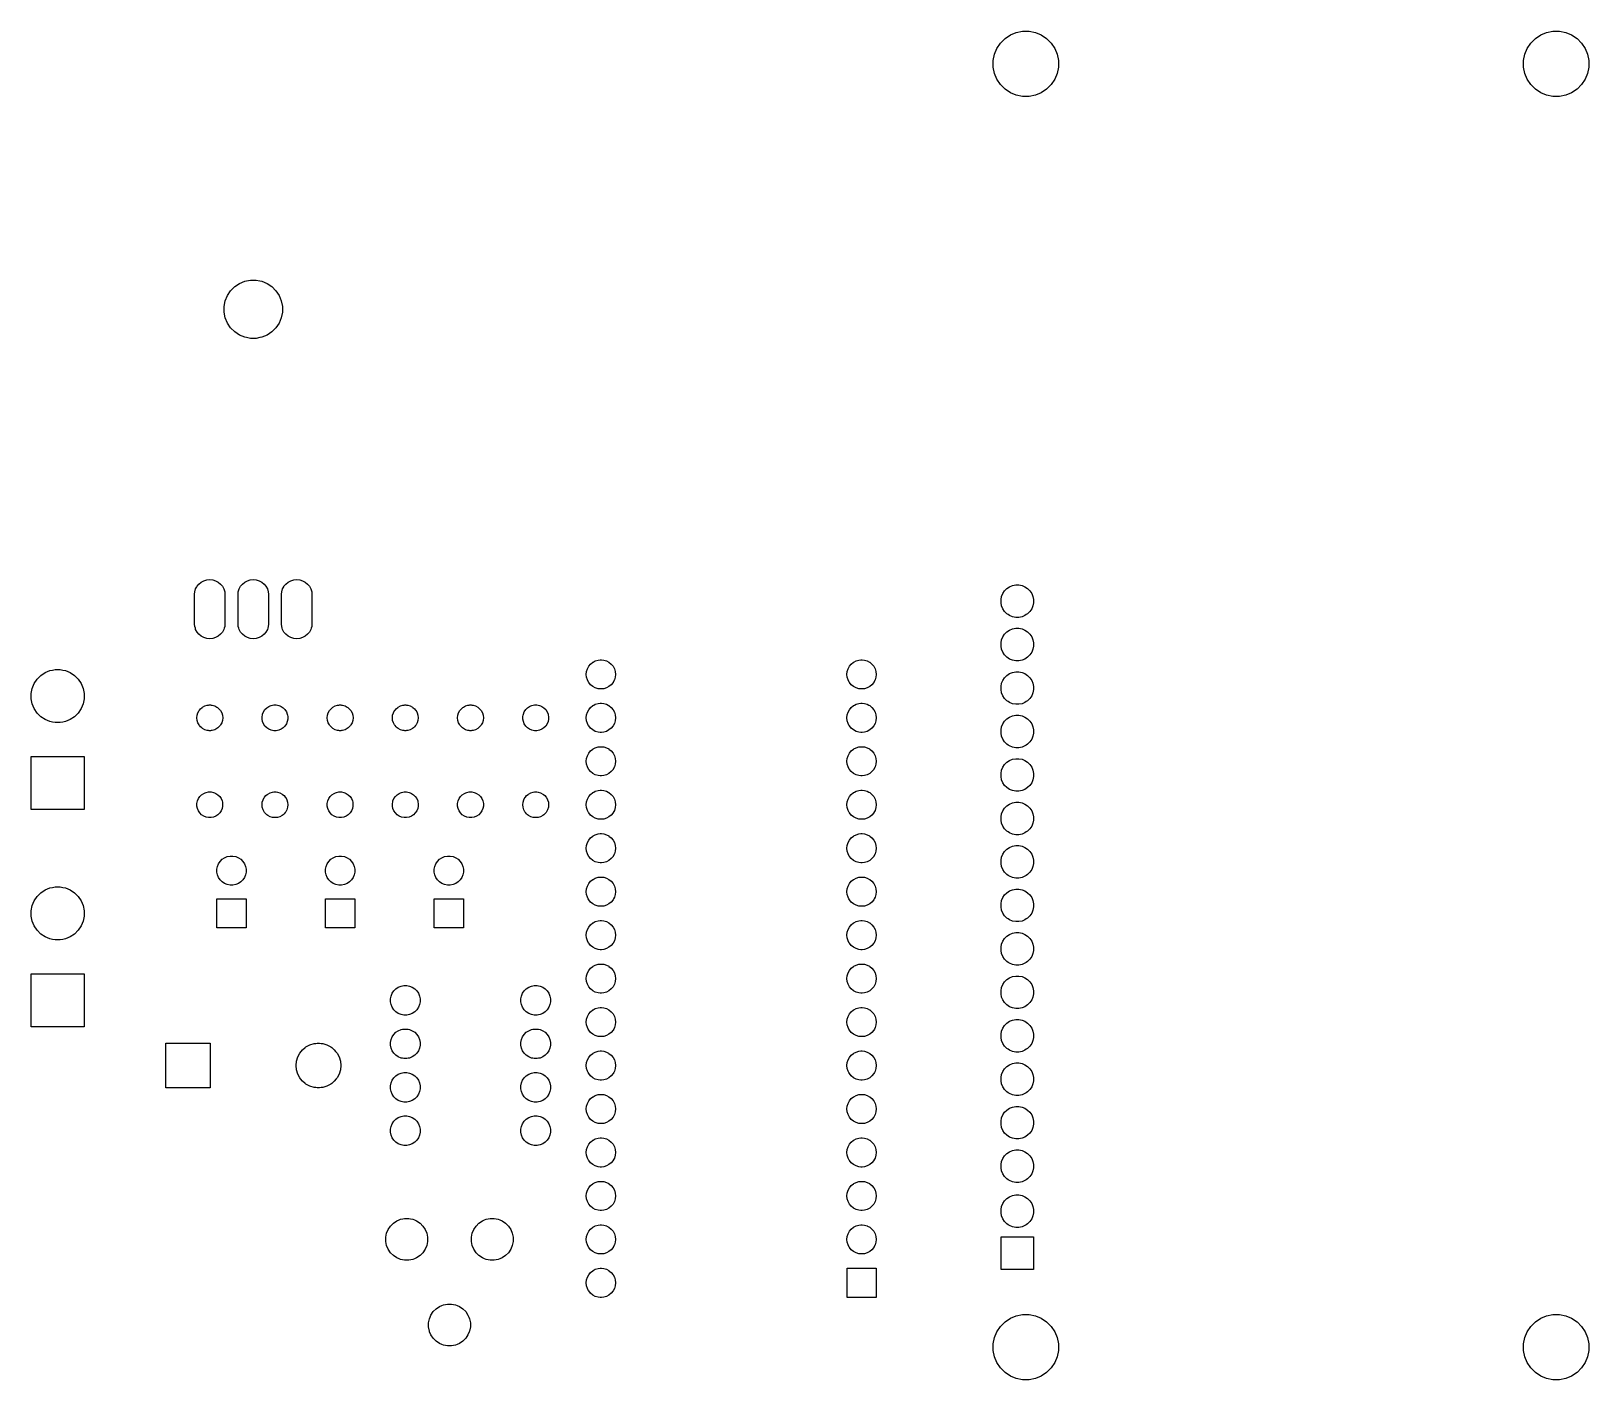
# Model space of a CAD drawing. Extents: x 67 to 158.1, y -118.7 to -39.9.
import ezdxf

# ---------------------------------------------------------------- set-up
doc = ezdxf.new("R2010")
doc.units = 0
doc.header["$MEASUREMENT"] = 0
doc.layers.add('BLACK', color=7, linetype='CONTINUOUS')

msp = doc.modelspace()

# ---------------------------------------------------------------- linework, layer by layer
at = {"layer": 'BLACK', "linetype": 'CONTINUOUS'}
for p, q in [((124.266, -40.0983), (124.613, -39.9544)), ((124.613, -39.9544), (124.982, -39.881)), ((124.982, -39.881), (125.358, -39.881)), ((125.358, -39.881), (125.727, -39.9544)), ((125.727, -39.9544), (126.074, -40.0983)), ((155.266, -40.0983), (155.613, -39.9544)), ((155.613, -39.9544), (155.982, -39.881)), ((155.982, -39.881), (156.358, -39.881)), ((156.358, -39.881), (156.727, -39.9544)), ((156.727, -39.9544), (157.074, -40.0983)), ((123.334, -41.2332), (123.478, -40.8858)), ((123.478, -40.8857), (123.687, -40.5731)), ((123.478, -40.8858), (123.478, -40.8857)), ((123.687, -40.5731), (123.953, -40.3072)), ((123.953, -40.3072), (124.266, -40.0983)), ((124.266, -40.0983), (124.266, -40.0983)), ((126.074, -40.0983), (126.074, -40.0983)), ((126.074, -40.0983), (126.387, -40.3072)), ((126.387, -40.3072), (126.653, -40.5731)), ((126.653, -40.5731), (126.862, -40.8857)), ((126.862, -40.8857), (126.862, -40.8858)), ((126.862, -40.8858), (127.006, -41.2332)), ((154.334, -41.2332), (154.478, -40.8858)), ((154.478, -40.8857), (154.687, -40.5731)), ((154.478, -40.8858), (154.478, -40.8857)), ((154.687, -40.5731), (154.953, -40.3072)), ((154.953, -40.3072), (155.266, -40.0983)), ((155.266, -40.0983), (155.266, -40.0983)), ((157.074, -40.0983), (157.074, -40.0983)), ((157.074, -40.0983), (157.387, -40.3072)), ((157.387, -40.3072), (157.653, -40.5731)), ((157.653, -40.5731), (157.862, -40.8857)), ((157.862, -40.8857), (157.862, -40.8858)), ((157.862, -40.8858), (158.006, -41.2332)), ((123.261, -41.602), (123.334, -41.2332)), ((123.261, -41.978), (123.261, -41.602)), ((127.006, -41.2332), (127.079, -41.602)), ((127.079, -41.602), (127.079, -41.978)), ((154.261, -41.602), (154.334, -41.2332)), ((154.261, -41.978), (154.261, -41.602)), ((158.006, -41.2332), (158.079, -41.602)), ((158.079, -41.602), (158.079, -41.978)), ((123.334, -42.3468), (123.261, -41.978)), ((123.478, -42.6942), (123.334, -42.3468)), ((123.478, -42.6943), (123.478, -42.6942)), ((123.687, -43.0069), (123.478, -42.6943)), ((126.862, -42.6943), (126.653, -43.0069)), ((127.006, -42.3468), (126.862, -42.6942)), ((126.862, -42.6942), (126.862, -42.6943)), ((127.079, -41.978), (127.006, -42.3468)), ((154.334, -42.3468), (154.261, -41.978)), ((154.478, -42.6942), (154.334, -42.3468)), ((154.478, -42.6943), (154.478, -42.6942)), ((154.687, -43.0069), (154.478, -42.6943)), ((157.862, -42.6943), (157.653, -43.0069)), ((158.006, -42.3468), (157.862, -42.6942)), ((157.862, -42.6942), (157.862, -42.6943)), ((158.079, -41.978), (158.006, -42.3468)), ((123.953, -43.2728), (123.687, -43.0069)), ((124.266, -43.4817), (123.953, -43.2728)), ((124.613, -43.6256), (124.266, -43.4817)), ((124.266, -43.4817), (124.266, -43.4817)), ((124.266, -43.4817), (124.266, -43.4817)), ((124.982, -43.699), (124.613, -43.6256)), ((125.358, -43.699), (124.982, -43.699)), ((125.727, -43.6256), (125.358, -43.699)), ((126.074, -43.4817), (125.727, -43.6256)), ((126.387, -43.2728), (126.074, -43.4817)), ((126.074, -43.4817), (126.074, -43.4817)), ((126.074, -43.4817), (126.074, -43.4817)), ((126.653, -43.0069), (126.387, -43.2728)), ((154.953, -43.2728), (154.687, -43.0069)), ((155.266, -43.4817), (154.953, -43.2728)), ((155.613, -43.6256), (155.266, -43.4817)), ((155.266, -43.4817), (155.266, -43.4817)), ((155.266, -43.4817), (155.266, -43.4817)), ((155.982, -43.699), (155.613, -43.6256)), ((156.358, -43.699), (155.982, -43.699)), ((156.727, -43.6256), (156.358, -43.699)), ((157.074, -43.4817), (156.727, -43.6256)), ((157.387, -43.2728), (157.074, -43.4817)), ((157.074, -43.4817), (157.074, -43.4817)), ((157.074, -43.4817), (157.074, -43.4817)), ((157.653, -43.0069), (157.387, -43.2728)), ((78.925, -54.812), (79.2038, -54.6257)), ((79.2038, -54.6257), (79.5135, -54.4974)), ((79.5135, -54.4974), (79.6232, -54.4756)), ((79.6232, -54.4756), (79.8424, -54.432)), ((79.8424, -54.432), (80.1776, -54.432)), ((80.1776, -54.432), (80.3968, -54.4756)), ((80.3968, -54.4756), (80.5065, -54.4974)), ((80.5065, -54.4974), (80.8162, -54.6257)), ((80.8162, -54.6257), (81.095, -54.812)), ((78.3734, -55.6375), (78.5017, -55.3278)), ((78.5017, -55.3278), (78.688, -55.049)), ((78.688, -55.049), (78.925, -54.812)), ((81.095, -54.812), (81.332, -55.049)), ((81.332, -55.049), (81.5183, -55.3278)), ((81.5183, -55.3278), (81.6466, -55.6375)), ((78.308, -55.9664), (78.3734, -55.6375)), ((78.308, -56.3016), (78.308, -55.9664)), ((78.3734, -56.6305), (78.308, -56.3016)), ((81.6466, -55.6375), (81.712, -55.9664)), ((81.712, -56.3016), (81.6466, -56.6305)), ((81.712, -55.9664), (81.712, -56.3016)), ((78.5017, -56.9402), (78.3734, -56.6305)), ((78.688, -57.219), (78.5017, -56.9402)), ((78.925, -57.456), (78.688, -57.219)), ((81.332, -57.219), (81.095, -57.456)), ((81.5183, -56.9402), (81.332, -57.219)), ((81.6466, -56.6305), (81.5183, -56.9402)), ((79.2038, -57.6423), (78.925, -57.456)), ((79.5135, -57.7706), (79.2038, -57.6423)), ((79.6232, -57.7924), (79.5135, -57.7706)), ((79.8424, -57.836), (79.6232, -57.7924)), ((80.1776, -57.836), (79.8424, -57.836)), ((80.3968, -57.7924), (80.1776, -57.836)), ((80.5065, -57.7706), (80.3968, -57.7924)), ((80.8162, -57.6423), (80.5065, -57.7706)), ((81.095, -57.456), (80.8162, -57.6423)), ((77.2957, -71.9455), (77.47, -71.9283)), ((77.47, -71.9283), (77.6443, -71.9455)), ((79.8357, -71.9455), (80.01, -71.9283)), ((80.01, -71.9283), (80.1843, -71.9455)), ((82.3757, -71.9455), (82.55, -71.9283)), ((82.55, -71.9283), (82.7243, -71.9455)), ((76.5808, -72.7781), (76.5937, -72.6475)), ((76.5808, -74.5419), (76.5808, -72.7781)), ((76.5937, -72.6475), (76.6445, -72.4799)), ((76.6445, -72.4799), (76.7154, -72.3472)), ((76.7154, -72.3472), (76.7271, -72.3254)), ((76.7271, -72.3254), (76.8382, -72.19)), ((76.8382, -72.19), (76.9736, -72.0789)), ((76.9736, -72.0789), (77.1281, -71.9963)), ((77.1281, -71.9963), (77.2957, -71.9455)), ((77.1281, -71.9963), (77.1281, -71.9963)), ((77.6443, -71.9455), (77.8119, -71.9963)), ((77.8119, -71.9963), (77.8892, -72.0376)), ((77.8892, -72.0376), (77.9664, -72.0789)), ((77.9664, -72.0789), (78.1018, -72.19)), ((78.1018, -72.19), (78.2129, -72.3254)), ((78.2129, -72.3254), (78.2955, -72.4799)), ((78.2955, -72.4799), (78.2955, -72.4799)), ((78.2955, -72.4799), (78.3463, -72.6475)), ((78.3463, -72.6475), (78.3592, -72.7781)), ((78.3592, -72.7781), (78.3592, -74.5419)), ((79.1208, -72.7781), (79.1337, -72.6475)), ((79.1208, -74.5419), (79.1208, -72.7781)), ((79.1337, -72.6475), (79.1845, -72.4799)), ((79.1845, -72.4799), (79.2554, -72.3472)), ((79.2554, -72.3472), (79.2671, -72.3254)), ((79.2671, -72.3254), (79.3782, -72.19)), ((79.3782, -72.19), (79.5136, -72.0789)), ((79.5136, -72.0789), (79.6681, -71.9963)), ((79.6681, -71.9963), (79.8357, -71.9455)), ((79.6681, -71.9963), (79.6681, -71.9963)), ((80.1843, -71.9455), (80.3519, -71.9963)), ((80.3519, -71.9963), (80.4292, -72.0376)), ((80.4292, -72.0376), (80.5064, -72.0789)), ((80.5064, -72.0789), (80.6418, -72.19)), ((80.6418, -72.19), (80.7529, -72.3254)), ((80.7529, -72.3254), (80.8355, -72.4799)), ((80.8355, -72.4799), (80.8355, -72.4799)), ((80.8355, -72.4799), (80.8863, -72.6475)), ((80.8863, -72.6475), (80.8992, -72.7781)), ((80.8992, -72.7781), (80.8992, -74.5419)), ((81.6608, -72.7781), (81.6737, -72.6475)), ((81.6608, -74.5419), (81.6608, -72.7781)), ((81.6737, -72.6475), (81.7245, -72.4799)), ((81.7245, -72.4799), (81.7954, -72.3472)), ((81.7954, -72.3472), (81.8071, -72.3254)), ((81.8071, -72.3254), (81.9182, -72.19)), ((81.9182, -72.19), (82.0536, -72.0789)), ((82.0536, -72.0789), (82.2081, -71.9963)), ((82.2081, -71.9963), (82.3757, -71.9455)), ((82.2081, -71.9963), (82.2081, -71.9963)), ((82.7243, -71.9455), (82.8919, -71.9963)), ((82.8919, -71.9963), (82.9692, -72.0376)), ((82.9692, -72.0376), (83.0464, -72.0789)), ((83.0464, -72.0789), (83.1818, -72.19)), ((83.1818, -72.19), (83.2929, -72.3254)), ((83.2929, -72.3254), (83.3755, -72.4799)), ((83.3755, -72.4799), (83.3755, -72.4799)), ((83.3755, -72.4799), (83.4263, -72.6475)), ((83.4263, -72.6475), (83.4392, -72.7781)), ((83.4392, -72.7781), (83.4392, -74.5419)), ((123.756, -72.9126), (123.827, -72.7395)), ((123.827, -72.7395), (123.931, -72.5838)), ((123.931, -72.5838), (124.064, -72.4513)), ((123.931, -72.5838), (123.931, -72.5838)), ((124.064, -72.4513), (124.22, -72.3472)), ((124.22, -72.3472), (124.393, -72.2755)), ((124.22, -72.3472), (124.22, -72.3472)), ((124.393, -72.2755), (124.576, -72.239)), ((124.576, -72.239), (124.764, -72.239)), ((124.764, -72.239), (124.947, -72.2755)), ((124.947, -72.2755), (125.12, -72.3472)), ((125.12, -72.3472), (125.12, -72.3472)), ((125.12, -72.3472), (125.276, -72.4513)), ((125.276, -72.4513), (125.409, -72.5838)), ((125.409, -72.5838), (125.409, -72.5838)), ((125.409, -72.5838), (125.513, -72.7395)), ((125.513, -72.7395), (125.584, -72.9126)), ((123.719, -73.0963), (123.756, -72.9126)), ((123.719, -73.2837), (123.719, -73.0963)), ((123.756, -73.4674), (123.719, -73.2837)), ((123.827, -73.6405), (123.756, -73.4674)), ((123.931, -73.7962), (123.827, -73.6405)), ((123.827, -73.6405), (123.827, -73.6405)), ((125.513, -73.6405), (125.409, -73.7962)), ((125.584, -73.4674), (125.513, -73.6405)), ((125.513, -73.6405), (125.513, -73.6405)), ((125.584, -72.9126), (125.621, -73.0963)), ((125.621, -73.2837), (125.584, -73.4674)), ((125.621, -73.0963), (125.621, -73.2837)), ((76.5937, -74.6725), (76.5808, -74.5419)), ((78.3592, -74.5419), (78.3463, -74.6725)), ((79.1337, -74.6725), (79.1208, -74.5419)), ((80.8992, -74.5419), (80.8863, -74.6725)), ((81.6737, -74.6725), (81.6608, -74.5419)), ((83.4392, -74.5419), (83.4263, -74.6725)), ((124.064, -73.9287), (123.931, -73.7962)), ((124.142, -73.9811), (124.064, -73.9287)), ((124.22, -74.0328), (124.142, -73.9811)), ((124.393, -74.1045), (124.22, -74.0328)), ((124.576, -74.141), (124.393, -74.1045)), ((124.764, -74.141), (124.576, -74.141)), ((124.947, -74.1045), (124.764, -74.141)), ((125.12, -74.0328), (124.947, -74.1045)), ((125.198, -73.9811), (125.12, -74.0328)), ((125.276, -73.9287), (125.198, -73.9811)), ((125.409, -73.7962), (125.276, -73.9287)), ((76.626, -74.779), (76.5937, -74.6725)), ((76.6445, -74.8401), (76.626, -74.779)), ((76.7271, -74.9946), (76.6445, -74.8401)), ((76.8382, -75.13), (76.7271, -74.9946)), ((76.9736, -75.2411), (76.8382, -75.13)), ((77.1281, -75.3237), (76.9736, -75.2411)), ((77.2957, -75.3745), (77.1281, -75.3237)), ((77.1281, -75.3237), (77.1281, -75.3237)), ((77.47, -75.3917), (77.2957, -75.3745)), ((77.6443, -75.3745), (77.47, -75.3917)), ((77.8119, -75.3237), (77.6443, -75.3745)), ((77.9664, -75.2411), (77.8119, -75.3237)), ((77.8119, -75.3237), (77.8119, -75.3237)), ((78.1018, -75.13), (77.9664, -75.2411)), ((78.2129, -74.9946), (78.1018, -75.13)), ((78.2955, -74.8401), (78.2129, -74.9946)), ((78.314, -74.779), (78.2955, -74.8401)), ((78.3463, -74.6725), (78.314, -74.779)), ((79.166, -74.779), (79.1337, -74.6725)), ((79.1845, -74.8401), (79.166, -74.779)), ((79.2671, -74.9946), (79.1845, -74.8401)), ((79.3782, -75.13), (79.2671, -74.9946)), ((79.5136, -75.2411), (79.3782, -75.13)), ((79.6681, -75.3237), (79.5136, -75.2411)), ((79.8357, -75.3745), (79.6681, -75.3237)), ((79.6681, -75.3237), (79.6681, -75.3237)), ((80.01, -75.3917), (79.8357, -75.3745)), ((80.1843, -75.3745), (80.01, -75.3917)), ((80.3519, -75.3237), (80.1843, -75.3745)), ((80.5064, -75.2411), (80.3519, -75.3237)), ((80.3519, -75.3237), (80.3519, -75.3237)), ((80.6418, -75.13), (80.5064, -75.2411)), ((80.7529, -74.9946), (80.6418, -75.13)), ((80.8355, -74.8401), (80.7529, -74.9946)), ((80.854, -74.779), (80.8355, -74.8401)), ((80.8863, -74.6725), (80.854, -74.779)), ((81.706, -74.779), (81.6737, -74.6725)), ((81.7245, -74.8401), (81.706, -74.779)), ((81.8071, -74.9946), (81.7245, -74.8401)), ((81.9182, -75.13), (81.8071, -74.9946)), ((82.0536, -75.2411), (81.9182, -75.13)), ((82.2081, -75.3237), (82.0536, -75.2411)), ((82.3757, -75.3745), (82.2081, -75.3237)), ((82.2081, -75.3237), (82.2081, -75.3237)), ((82.55, -75.3917), (82.3757, -75.3745)), ((82.7243, -75.3745), (82.55, -75.3917)), ((82.8919, -75.3237), (82.7243, -75.3745)), ((83.0464, -75.2411), (82.8919, -75.3237)), ((82.8919, -75.3237), (82.8919, -75.3237)), ((83.1818, -75.13), (83.0464, -75.2411)), ((83.2929, -74.9946), (83.1818, -75.13)), ((83.3755, -74.8401), (83.2929, -74.9946)), ((83.394, -74.779), (83.3755, -74.8401)), ((83.4263, -74.6725), (83.394, -74.779)), ((123.719, -75.6363), (123.756, -75.4526)), ((123.756, -75.4526), (123.827, -75.2795)), ((123.827, -75.2795), (123.931, -75.1238)), ((123.931, -75.1238), (124.064, -74.9913)), ((123.931, -75.1238), (123.931, -75.1238)), ((124.064, -74.9913), (124.22, -74.8872)), ((124.22, -74.8872), (124.393, -74.8155)), ((124.22, -74.8872), (124.22, -74.8872)), ((124.393, -74.8155), (124.576, -74.779)), ((124.576, -74.779), (124.764, -74.779)), ((124.764, -74.779), (124.947, -74.8155)), ((124.947, -74.8155), (125.12, -74.8872)), ((125.12, -74.8872), (125.12, -74.8872)), ((125.12, -74.8872), (125.276, -74.9913)), ((125.276, -74.9913), (125.409, -75.1238)), ((125.409, -75.1238), (125.409, -75.1238)), ((125.409, -75.1238), (125.513, -75.2795)), ((125.513, -75.2795), (125.584, -75.4526)), ((125.584, -75.4526), (125.621, -75.6363)), ((123.719, -75.8237), (123.719, -75.6363)), ((123.756, -76.0074), (123.719, -75.8237)), ((123.827, -76.1805), (123.756, -76.0074)), ((123.931, -76.3362), (123.827, -76.1805)), ((123.827, -76.1805), (123.827, -76.1805)), ((124.064, -76.4687), (123.931, -76.3362)), ((124.142, -76.5211), (124.064, -76.4687)), ((125.276, -76.4687), (125.198, -76.5211)), ((125.409, -76.3362), (125.276, -76.4687)), ((125.513, -76.1805), (125.409, -76.3362)), ((125.584, -76.0074), (125.513, -76.1805)), ((125.513, -76.1805), (125.513, -76.1805)), ((125.621, -75.8237), (125.584, -76.0074)), ((125.621, -75.6363), (125.621, -75.8237)), ((67.5913, -77.5353), (67.8453, -77.3655)), ((67.8453, -77.3655), (68.1276, -77.2486)), ((68.1276, -77.2486), (68.2774, -77.2188)), ((68.2774, -77.2188), (68.4272, -77.189)), ((68.4272, -77.189), (68.7328, -77.189)), ((68.7328, -77.189), (68.8826, -77.2188)), ((68.8826, -77.2188), (69.0324, -77.2486)), ((69.0324, -77.2486), (69.3147, -77.3655)), ((69.3147, -77.3655), (69.5687, -77.5353)), ((99.4749, -77.47), (99.4913, -77.3032)), ((99.4913, -77.3032), (99.54, -77.1428)), ((99.54, -77.1428), (99.619, -76.9949)), ((99.619, -76.9949), (99.7253, -76.8653)), ((99.619, -76.9949), (99.619, -76.9949)), ((99.7253, -76.8653), (99.8549, -76.759)), ((99.8549, -76.759), (99.8701, -76.7509)), ((99.8701, -76.7509), (100.003, -76.68)), ((100.003, -76.68), (100.163, -76.6313)), ((100.163, -76.6313), (100.288, -76.619)), ((100.288, -76.619), (100.372, -76.619)), ((100.372, -76.619), (100.497, -76.6313)), ((100.497, -76.6313), (100.657, -76.68)), ((100.657, -76.68), (100.79, -76.7509)), ((100.79, -76.7509), (100.805, -76.759)), ((100.805, -76.759), (100.935, -76.8653)), ((100.935, -76.8653), (101.041, -76.9949)), ((101.041, -76.9949), (101.041, -76.9949)), ((101.041, -76.9949), (101.12, -77.1428)), ((101.12, -77.1428), (101.169, -77.3032)), ((101.169, -77.3032), (101.185, -77.47)), ((114.715, -77.47), (114.731, -77.3032)), ((114.731, -77.3032), (114.78, -77.1428)), ((114.78, -77.1428), (114.859, -76.9949)), ((114.859, -76.9949), (114.965, -76.8653)), ((114.859, -76.9949), (114.859, -76.9949)), ((114.965, -76.8653), (115.095, -76.759)), ((115.095, -76.759), (115.11, -76.7509)), ((115.11, -76.7509), (115.243, -76.68)), ((115.243, -76.68), (115.403, -76.6313)), ((115.403, -76.6313), (115.528, -76.619)), ((115.528, -76.619), (115.612, -76.619)), ((115.612, -76.619), (115.737, -76.6313)), ((115.737, -76.6313), (115.897, -76.68)), ((115.897, -76.68), (116.03, -76.7509)), ((116.03, -76.7509), (116.045, -76.759)), ((116.045, -76.759), (116.175, -76.8653)), ((116.175, -76.8653), (116.281, -76.9949)), ((116.281, -76.9949), (116.281, -76.9949)), ((116.281, -76.9949), (116.36, -77.1428)), ((116.36, -77.1428), (116.409, -77.3032)), ((116.409, -77.3032), (116.425, -77.47)), ((124.22, -76.5728), (124.142, -76.5211)), ((124.393, -76.6445), (124.22, -76.5728)), ((124.22, -77.4272), (124.393, -77.3555)), ((124.576, -76.681), (124.393, -76.6445)), ((124.393, -77.3555), (124.576, -77.319)), ((124.764, -76.681), (124.576, -76.681)), ((124.576, -77.319), (124.764, -77.319)), ((124.947, -76.6445), (124.764, -76.681)), ((124.764, -77.319), (124.947, -77.3555)), ((125.12, -76.5728), (124.947, -76.6445)), ((124.947, -77.3555), (125.12, -77.4272)), ((125.198, -76.5211), (125.12, -76.5728)), ((67.029, -78.5872), (67.0886, -78.2876)), ((67.0886, -78.2876), (67.2055, -78.0053)), ((67.2055, -78.0053), (67.3753, -77.7513)), ((67.3753, -77.7513), (67.5913, -77.5353)), ((69.5687, -77.5353), (69.7847, -77.7513)), ((69.7847, -77.7513), (69.9545, -78.0053)), ((69.9545, -78.0053), (70.0714, -78.2876)), ((70.0714, -78.2876), (70.131, -78.5872)), ((99.4913, -77.6368), (99.4749, -77.47)), ((99.54, -77.7972), (99.4913, -77.6368)), ((99.6109, -77.9299), (99.54, -77.7972)), ((99.619, -77.9451), (99.6109, -77.9299)), ((99.7253, -78.0747), (99.619, -77.9451)), ((99.8549, -78.181), (99.7253, -78.0747)), ((100.003, -78.26), (99.8549, -78.181)), ((99.8549, -78.181), (99.8549, -78.181)), ((100.163, -78.3087), (100.003, -78.26)), ((100.657, -78.26), (100.497, -78.3087)), ((100.805, -78.181), (100.657, -78.26)), ((100.935, -78.0747), (100.805, -78.181)), ((100.805, -78.181), (100.805, -78.181)), ((101.041, -77.9451), (100.935, -78.0747)), ((101.049, -77.9299), (101.041, -77.9451)), ((101.12, -77.7972), (101.049, -77.9299)), ((101.169, -77.6368), (101.12, -77.7972)), ((101.185, -77.47), (101.169, -77.6368)), ((114.731, -77.6368), (114.715, -77.47)), ((114.78, -77.7972), (114.731, -77.6368)), ((114.851, -77.9299), (114.78, -77.7972)), ((114.859, -77.9451), (114.851, -77.9299)), ((114.965, -78.0747), (114.859, -77.9451)), ((115.095, -78.181), (114.965, -78.0747)), ((115.243, -78.26), (115.095, -78.181)), ((115.095, -78.181), (115.095, -78.181)), ((115.403, -78.3087), (115.243, -78.26)), ((115.897, -78.26), (115.737, -78.3087)), ((116.045, -78.181), (115.897, -78.26)), ((116.175, -78.0747), (116.045, -78.181)), ((116.045, -78.181), (116.045, -78.181)), ((116.281, -77.9451), (116.175, -78.0747)), ((116.289, -77.9299), (116.281, -77.9451)), ((116.36, -77.7972), (116.289, -77.9299)), ((116.409, -77.6368), (116.36, -77.7972)), ((116.425, -77.47), (116.409, -77.6368)), ((123.719, -78.1763), (123.756, -77.9926)), ((123.719, -78.3637), (123.719, -78.1763)), ((123.756, -77.9926), (123.827, -77.8195)), ((123.827, -77.8195), (123.931, -77.6638)), ((123.931, -77.6638), (124.064, -77.5313)), ((123.931, -77.6638), (123.931, -77.6638)), ((124.064, -77.5313), (124.22, -77.4272)), ((124.22, -77.4272), (124.22, -77.4272)), ((125.12, -77.4272), (125.12, -77.4272)), ((125.12, -77.4272), (125.276, -77.5313)), ((125.276, -77.5313), (125.409, -77.6638)), ((125.409, -77.6638), (125.409, -77.6638)), ((125.409, -77.6638), (125.513, -77.8195)), ((125.513, -77.8195), (125.584, -77.9926)), ((125.584, -77.9926), (125.621, -78.1763)), ((125.621, -78.1763), (125.621, -78.3637)), ((67.029, -78.8928), (67.029, -78.5872)), ((67.0886, -79.1924), (67.029, -78.8928)), ((67.2055, -79.4747), (67.0886, -79.1924)), ((70.0714, -79.1924), (69.9545, -79.4747)), ((70.131, -78.8928), (70.0714, -79.1924)), ((70.131, -78.5872), (70.131, -78.8928)), ((100.003, -79.22), (100.163, -79.1713)), ((100.288, -78.321), (100.163, -78.3087)), ((100.163, -79.1713), (100.288, -79.159)), ((100.372, -78.321), (100.288, -78.321)), ((100.288, -79.159), (100.372, -79.159)), ((100.497, -78.3087), (100.372, -78.321)), ((100.372, -79.159), (100.497, -79.1713)), ((100.497, -79.1713), (100.657, -79.22)), ((115.243, -79.22), (115.403, -79.1713)), ((115.528, -78.321), (115.403, -78.3087)), ((115.403, -79.1713), (115.528, -79.159)), ((115.612, -78.321), (115.528, -78.321)), ((115.528, -79.159), (115.612, -79.159)), ((115.737, -78.3087), (115.612, -78.321)), ((115.612, -79.159), (115.737, -79.1713)), ((115.737, -79.1713), (115.897, -79.22)), ((123.756, -78.5474), (123.719, -78.3637)), ((123.827, -78.7205), (123.756, -78.5474)), ((123.931, -78.8762), (123.827, -78.7205)), ((123.827, -78.7205), (123.827, -78.7205)), ((124.064, -79.0087), (123.931, -78.8762)), ((124.142, -79.0611), (124.064, -79.0087)), ((124.22, -79.1128), (124.142, -79.0611)), ((124.393, -79.1845), (124.22, -79.1128)), ((124.576, -79.221), (124.393, -79.1845)), ((124.947, -79.1845), (124.764, -79.221)), ((125.12, -79.1128), (124.947, -79.1845)), ((125.198, -79.0611), (125.12, -79.1128)), ((125.276, -79.0087), (125.198, -79.0611)), ((125.409, -78.8762), (125.276, -79.0087)), ((125.513, -78.7205), (125.409, -78.8762)), ((125.584, -78.5474), (125.513, -78.7205)), ((125.513, -78.7205), (125.513, -78.7205)), ((125.621, -78.3637), (125.584, -78.5474)), ((67.3753, -79.7287), (67.2055, -79.4747)), ((67.5913, -79.9447), (67.3753, -79.7287)), ((67.8453, -80.1145), (67.5913, -79.9447)), ((68.1276, -80.2314), (67.8453, -80.1145)), ((69.3147, -80.1145), (69.0324, -80.2314)), ((69.5687, -79.9447), (69.3147, -80.1145)), ((69.7847, -79.7287), (69.5687, -79.9447)), ((69.9545, -79.4747), (69.7847, -79.7287)), ((76.7154, -80.01), (76.7299, -79.8628)), ((76.7299, -80.1572), (76.7154, -80.01)), ((76.7299, -79.8628), (76.7728, -79.7212)), ((76.7728, -79.7212), (76.8425, -79.5907)), ((76.8425, -79.5907), (76.867, -79.561)), ((76.867, -79.561), (76.9364, -79.4764)), ((76.9364, -79.4764), (77.023, -79.4053)), ((77.023, -79.4053), (77.0507, -79.3825)), ((77.0507, -79.3825), (77.1812, -79.3128)), ((77.1812, -79.3128), (77.3228, -79.2699)), ((77.3228, -79.2699), (77.3963, -79.2626)), ((77.3963, -79.2626), (77.4331, -79.259)), ((77.4331, -79.259), (77.5069, -79.259)), ((77.5069, -79.259), (77.5437, -79.2626)), ((77.5437, -79.2626), (77.6172, -79.2699)), ((77.6172, -79.2699), (77.7588, -79.3128)), ((77.7588, -79.3128), (77.8893, -79.3825)), ((77.8893, -79.3825), (77.917, -79.4053)), ((77.917, -79.4053), (78.0036, -79.4764)), ((78.0036, -79.4764), (78.073, -79.561)), ((78.073, -79.561), (78.0975, -79.5907)), ((78.0975, -79.5907), (78.1672, -79.7212)), ((78.1672, -79.7212), (78.2101, -79.8628)), ((78.2101, -79.8628), (78.2246, -80.01)), ((78.2246, -80.01), (78.2101, -80.1572)), ((80.529, -79.936), (80.5443, -79.859)), ((80.529, -80.084), (80.529, -79.936)), ((80.5579, -80.2291), (80.529, -80.084)), ((80.5443, -79.859), (80.5579, -79.7909)), ((80.5579, -79.7909), (80.6145, -79.6543)), ((80.6145, -79.6543), (80.6967, -79.5313)), ((80.6145, -79.6543), (80.6145, -79.6543)), ((80.6967, -79.5313), (80.8013, -79.4267)), ((80.8013, -79.4267), (80.9243, -79.3445)), ((80.9243, -79.3445), (81.0007, -79.3128)), ((81.0007, -79.3128), (81.0609, -79.2879)), ((81.0609, -79.2879), (81.206, -79.259)), ((81.206, -79.259), (81.354, -79.259)), ((81.354, -79.259), (81.4991, -79.2879)), ((81.4991, -79.2879), (81.5593, -79.3128)), ((81.5593, -79.3128), (81.6357, -79.3445)), ((81.6357, -79.3445), (81.7587, -79.4267)), ((81.7587, -79.4267), (81.8633, -79.5313)), ((81.8633, -79.5313), (81.9455, -79.6543)), ((81.9455, -79.6543), (81.9455, -79.6543)), ((81.9455, -79.6543), (82.0021, -79.7909)), ((82.0021, -79.7909), (82.0157, -79.859)), ((82.031, -80.084), (82.0021, -80.2291)), ((82.0157, -79.859), (82.031, -79.936)), ((82.031, -79.936), (82.031, -80.084)), ((84.3354, -80.01), (84.3499, -79.8628)), ((84.3499, -80.1572), (84.3354, -80.01)), ((84.3499, -79.8628), (84.3928, -79.7212)), ((84.3928, -79.7212), (84.4625, -79.5907)), ((84.4625, -79.5907), (84.487, -79.561)), ((84.487, -79.561), (84.5564, -79.4764)), ((84.5564, -79.4764), (84.643, -79.4053)), ((84.643, -79.4053), (84.6707, -79.3825)), ((84.6707, -79.3825), (84.8012, -79.3128)), ((84.8012, -79.3128), (84.9428, -79.2699)), ((84.9428, -79.2699), (85.0163, -79.2626)), ((85.0163, -79.2626), (85.0531, -79.259)), ((85.0531, -79.259), (85.1269, -79.259)), ((85.1269, -79.259), (85.1637, -79.2626)), ((85.1637, -79.2626), (85.2372, -79.2699)), ((85.2372, -79.2699), (85.3788, -79.3128)), ((85.3788, -79.3128), (85.5093, -79.3825)), ((85.5093, -79.3825), (85.537, -79.4053)), ((85.537, -79.4053), (85.6236, -79.4764)), ((85.6236, -79.4764), (85.693, -79.561)), ((85.693, -79.561), (85.7175, -79.5907)), ((85.7175, -79.5907), (85.7872, -79.7212)), ((85.7872, -79.7212), (85.8301, -79.8628)), ((85.8301, -79.8628), (85.8446, -80.01)), ((85.8446, -80.01), (85.8301, -80.1572)), ((88.1454, -80.01), (88.1599, -79.8628)), ((88.1599, -80.1572), (88.1454, -80.01)), ((88.1599, -79.8628), (88.2028, -79.7212)), ((88.2028, -79.7212), (88.2725, -79.5907)), ((88.2725, -79.5907), (88.297, -79.561)), ((88.297, -79.561), (88.3664, -79.4764)), ((88.3664, -79.4764), (88.453, -79.4053)), ((88.453, -79.4053), (88.4807, -79.3825)), ((88.4807, -79.3825), (88.6112, -79.3128)), ((88.6112, -79.3128), (88.7528, -79.2699)), ((88.7528, -79.2699), (88.8263, -79.2626)), ((88.8263, -79.2626), (88.8631, -79.259)), ((88.8631, -79.259), (88.9369, -79.259)), ((88.9369, -79.259), (88.9737, -79.2626)), ((88.9737, -79.2626), (89.0472, -79.2699)), ((89.0472, -79.2699), (89.1888, -79.3128)), ((89.1888, -79.3128), (89.3193, -79.3825)), ((89.3193, -79.3825), (89.347, -79.4053)), ((89.347, -79.4053), (89.4336, -79.4764)), ((89.4336, -79.4764), (89.503, -79.561)), ((89.503, -79.561), (89.5275, -79.5907)), ((89.5275, -79.5907), (89.5972, -79.7212)), ((89.5972, -79.7212), (89.6401, -79.8628)), ((89.6401, -79.8628), (89.6546, -80.01)), ((89.6546, -80.01), (89.6401, -80.1572)), ((91.9554, -80.01), (91.9699, -79.8628)), ((91.9699, -80.1572), (91.9554, -80.01)), ((91.9699, -79.8628), (92.0128, -79.7212)), ((92.0128, -79.7212), (92.0825, -79.5907)), ((92.0825, -79.5907), (92.107, -79.561)), ((92.107, -79.561), (92.1764, -79.4764)), ((92.1764, -79.4764), (92.263, -79.4053)), ((92.263, -79.4053), (92.2907, -79.3825)), ((92.2907, -79.3825), (92.4212, -79.3128)), ((92.4212, -79.3128), (92.5628, -79.2699)), ((92.5628, -79.2699), (92.6363, -79.2626)), ((92.6363, -79.2626), (92.6731, -79.259)), ((92.6731, -79.259), (92.7469, -79.259)), ((92.7469, -79.259), (92.7837, -79.2626)), ((92.7837, -79.2626), (92.8572, -79.2699)), ((92.8572, -79.2699), (92.9988, -79.3128)), ((92.9988, -79.3128), (93.1293, -79.3825)), ((93.1293, -79.3825), (93.157, -79.4053)), ((93.157, -79.4053), (93.2436, -79.4764)), ((93.2436, -79.4764), (93.313, -79.561)), ((93.313, -79.561), (93.3375, -79.5907)), ((93.3375, -79.5907), (93.4072, -79.7212)), ((93.4072, -79.7212), (93.4501, -79.8628)), ((93.4501, -79.8628), (93.4646, -80.01)), ((93.4646, -80.01), (93.4501, -80.1572)), ((95.769, -79.936), (95.7843, -79.859)), ((95.769, -80.084), (95.769, -79.936)), ((95.7979, -80.2291), (95.769, -80.084)), ((95.7843, -79.859), (95.7979, -79.7909)), ((95.7979, -79.7909), (95.8545, -79.6543)), ((95.8545, -79.6543), (95.9367, -79.5313)), ((95.8545, -79.6543), (95.8545, -79.6543)), ((95.9367, -79.5313), (96.0413, -79.4267)), ((96.0413, -79.4267), (96.1643, -79.3445)), ((96.1643, -79.3445), (96.2407, -79.3128)), ((96.2407, -79.3128), (96.3009, -79.2879)), ((96.3009, -79.2879), (96.446, -79.259)), ((96.446, -79.259), (96.594, -79.259)), ((96.594, -79.259), (96.7391, -79.2879)), ((96.7391, -79.2879), (96.7993, -79.3128)), ((96.7993, -79.3128), (96.8757, -79.3445)), ((96.8757, -79.3445), (96.9987, -79.4267)), ((96.9987, -79.4267), (97.1033, -79.5313)), ((97.1033, -79.5313), (97.1855, -79.6543)), ((97.1855, -79.6543), (97.1855, -79.6543)), ((97.1855, -79.6543), (97.2421, -79.7909)), ((97.2421, -79.7909), (97.2557, -79.859)), ((97.271, -80.084), (97.2421, -80.2291)), ((97.2557, -79.859), (97.271, -79.936)), ((97.271, -79.936), (97.271, -80.084)), ((99.4749, -80.01), (99.4913, -79.8432)), ((99.4913, -80.1768), (99.4749, -80.01)), ((99.4913, -79.8432), (99.54, -79.6828)), ((99.54, -79.6828), (99.619, -79.5349)), ((99.619, -79.5349), (99.7253, -79.4053)), ((99.619, -79.5349), (99.619, -79.5349)), ((99.7253, -79.4053), (99.8549, -79.299)), ((99.8549, -79.299), (99.9094, -79.2699)), ((99.9094, -79.2699), (100.003, -79.22)), ((100.657, -79.22), (100.751, -79.2699)), ((100.751, -79.2699), (100.805, -79.299)), ((100.805, -79.299), (100.935, -79.4053)), ((100.935, -79.4053), (101.041, -79.5349)), ((101.041, -79.5349), (101.041, -79.5349)), ((101.041, -79.5349), (101.12, -79.6828)), ((101.12, -79.6828), (101.169, -79.8432)), ((101.169, -79.8432), (101.185, -80.01)), ((101.185, -80.01), (101.169, -80.1768)), ((114.715, -80.01), (114.731, -79.8432)), ((114.731, -80.1768), (114.715, -80.01)), ((114.731, -79.8432), (114.78, -79.6828)), ((114.78, -79.6828), (114.859, -79.5349)), ((114.859, -79.5349), (114.965, -79.4053)), ((114.859, -79.5349), (114.859, -79.5349)), ((114.965, -79.4053), (115.095, -79.299)), ((115.095, -79.299), (115.149, -79.2699)), ((115.149, -79.2699), (115.243, -79.22)), ((115.897, -79.22), (115.991, -79.2699)), ((115.991, -79.2699), (116.045, -79.299)), ((116.045, -79.299), (116.175, -79.4053)), ((116.175, -79.4053), (116.281, -79.5349)), ((116.281, -79.5349), (116.281, -79.5349)), ((116.281, -79.5349), (116.36, -79.6828)), ((116.36, -79.6828), (116.409, -79.8432)), ((116.409, -79.8432), (116.425, -80.01)), ((116.425, -80.01), (116.409, -80.1768)), ((123.931, -80.2038), (124.064, -80.0713)), ((124.064, -80.0713), (124.22, -79.9672)), ((124.22, -79.9672), (124.393, -79.8955)), ((124.22, -79.9672), (124.22, -79.9672)), ((124.393, -79.8955), (124.576, -79.859)), ((124.764, -79.221), (124.576, -79.221)), ((124.576, -79.859), (124.764, -79.859)), ((124.764, -79.859), (124.947, -79.8955)), ((124.947, -79.8955), (125.12, -79.9672)), ((125.12, -79.9672), (125.12, -79.9672)), ((125.12, -79.9672), (125.276, -80.0713)), ((125.276, -80.0713), (125.409, -80.2038)), ((68.2774, -80.2612), (68.1276, -80.2314)), ((68.4272, -80.291), (68.2774, -80.2612)), ((68.7328, -80.291), (68.4272, -80.291)), ((68.8826, -80.2612), (68.7328, -80.291)), ((69.0324, -80.2314), (68.8826, -80.2612)), ((76.7728, -80.2988), (76.7299, -80.1572)), ((76.8425, -80.4293), (76.7728, -80.2988)), ((76.867, -80.459), (76.8425, -80.4293)), ((76.9364, -80.5436), (76.867, -80.459)), ((76.997, -80.5933), (76.9364, -80.5436)), ((77.0507, -80.6375), (76.997, -80.5933)), ((77.1812, -80.7072), (77.0507, -80.6375)), ((77.3228, -80.7501), (77.1812, -80.7072)), ((77.3963, -80.7574), (77.3228, -80.7501)), ((77.4331, -80.761), (77.3963, -80.7574)), ((77.5069, -80.761), (77.4331, -80.761)), ((77.5437, -80.7574), (77.5069, -80.761)), ((77.6172, -80.7501), (77.5437, -80.7574)), ((77.7588, -80.7072), (77.6172, -80.7501)), ((77.8893, -80.6375), (77.7588, -80.7072)), ((77.943, -80.5933), (77.8893, -80.6375)), ((78.0036, -80.5436), (77.943, -80.5933)), ((78.073, -80.459), (78.0036, -80.5436)), ((78.0975, -80.4293), (78.073, -80.459)), ((78.1672, -80.2988), (78.0975, -80.4293)), ((78.2101, -80.1572), (78.1672, -80.2988)), ((80.6145, -80.3657), (80.5579, -80.2291)), ((80.6967, -80.4887), (80.6145, -80.3657)), ((80.8013, -80.5933), (80.6967, -80.4887)), ((80.9243, -80.6755), (80.8013, -80.5933)), ((81.0609, -80.7321), (80.9243, -80.6755)), ((80.9243, -80.6755), (80.9243, -80.6755)), ((80.9243, -80.6755), (80.9243, -80.6755)), ((81.206, -80.761), (81.0609, -80.7321)), ((81.354, -80.761), (81.206, -80.761)), ((81.4991, -80.7321), (81.354, -80.761)), ((81.6357, -80.6755), (81.4991, -80.7321)), ((81.7587, -80.5933), (81.6357, -80.6755)), ((81.6357, -80.6755), (81.6357, -80.6755)), ((81.6357, -80.6755), (81.6357, -80.6755)), ((81.8633, -80.4887), (81.7587, -80.5933)), ((81.9455, -80.3657), (81.8633, -80.4887)), ((82.0021, -80.2291), (81.9455, -80.3657)), ((84.3928, -80.2988), (84.3499, -80.1572)), ((84.4625, -80.4293), (84.3928, -80.2988)), ((84.487, -80.459), (84.4625, -80.4293)), ((84.5564, -80.5436), (84.487, -80.459)), ((84.617, -80.5933), (84.5564, -80.5436)), ((84.6707, -80.6375), (84.617, -80.5933)), ((84.8012, -80.7072), (84.6707, -80.6375)), ((84.9428, -80.7501), (84.8012, -80.7072)), ((85.0163, -80.7574), (84.9428, -80.7501)), ((85.0531, -80.761), (85.0163, -80.7574)), ((85.1269, -80.761), (85.0531, -80.761)), ((85.1637, -80.7574), (85.1269, -80.761)), ((85.2372, -80.7501), (85.1637, -80.7574)), ((85.3788, -80.7072), (85.2372, -80.7501)), ((85.5093, -80.6375), (85.3788, -80.7072)), ((85.563, -80.5933), (85.5093, -80.6375)), ((85.6236, -80.5436), (85.563, -80.5933)), ((85.693, -80.459), (85.6236, -80.5436)), ((85.7175, -80.4293), (85.693, -80.459)), ((85.7872, -80.2988), (85.7175, -80.4293)), ((85.8301, -80.1572), (85.7872, -80.2988)), ((88.2028, -80.2988), (88.1599, -80.1572)), ((88.2725, -80.4293), (88.2028, -80.2988)), ((88.297, -80.459), (88.2725, -80.4293)), ((88.3664, -80.5436), (88.297, -80.459)), ((88.427, -80.5933), (88.3664, -80.5436)), ((88.4807, -80.6375), (88.427, -80.5933)), ((88.6112, -80.7072), (88.4807, -80.6375)), ((88.7528, -80.7501), (88.6112, -80.7072)), ((88.8263, -80.7574), (88.7528, -80.7501)), ((88.8631, -80.761), (88.8263, -80.7574)), ((88.9369, -80.761), (88.8631, -80.761)), ((88.9737, -80.7574), (88.9369, -80.761)), ((89.0472, -80.7501), (88.9737, -80.7574)), ((89.1888, -80.7072), (89.0472, -80.7501)), ((89.3193, -80.6375), (89.1888, -80.7072)), ((89.373, -80.5933), (89.3193, -80.6375)), ((89.4336, -80.5436), (89.373, -80.5933)), ((89.503, -80.459), (89.4336, -80.5436)), ((89.5275, -80.4293), (89.503, -80.459)), ((89.5972, -80.2988), (89.5275, -80.4293)), ((89.6401, -80.1572), (89.5972, -80.2988)), ((92.0128, -80.2988), (91.9699, -80.1572)), ((92.0825, -80.4293), (92.0128, -80.2988)), ((92.107, -80.459), (92.0825, -80.4293)), ((92.1764, -80.5436), (92.107, -80.459)), ((92.237, -80.5933), (92.1764, -80.5436)), ((92.2907, -80.6375), (92.237, -80.5933)), ((92.4212, -80.7072), (92.2907, -80.6375)), ((92.5628, -80.7501), (92.4212, -80.7072)), ((92.6363, -80.7574), (92.5628, -80.7501)), ((92.6731, -80.761), (92.6363, -80.7574)), ((92.7469, -80.761), (92.6731, -80.761)), ((92.7837, -80.7574), (92.7469, -80.761)), ((92.8572, -80.7501), (92.7837, -80.7574)), ((92.9988, -80.7072), (92.8572, -80.7501)), ((93.1293, -80.6375), (92.9988, -80.7072)), ((93.183, -80.5933), (93.1293, -80.6375)), ((93.2436, -80.5436), (93.183, -80.5933)), ((93.313, -80.459), (93.2436, -80.5436)), ((93.3375, -80.4293), (93.313, -80.459)), ((93.4072, -80.2988), (93.3375, -80.4293)), ((93.4501, -80.1572), (93.4072, -80.2988)), ((95.8545, -80.3657), (95.7979, -80.2291)), ((95.9367, -80.4887), (95.8545, -80.3657)), ((96.0413, -80.5933), (95.9367, -80.4887)), ((96.1643, -80.6755), (96.0413, -80.5933)), ((96.3009, -80.7321), (96.1643, -80.6755)), ((96.1643, -80.6755), (96.1643, -80.6755)), ((96.1643, -80.6755), (96.1643, -80.6755)), ((96.446, -80.761), (96.3009, -80.7321)), ((96.594, -80.761), (96.446, -80.761)), ((96.7391, -80.7321), (96.594, -80.761)), ((96.8757, -80.6755), (96.7391, -80.7321)), ((96.9987, -80.5933), (96.8757, -80.6755)), ((96.8757, -80.6755), (96.8757, -80.6755)), ((96.8757, -80.6755), (96.8757, -80.6755)), ((97.1033, -80.4887), (96.9987, -80.5933)), ((97.1855, -80.3657), (97.1033, -80.4887)), ((97.2421, -80.2291), (97.1855, -80.3657)), ((99.54, -80.3372), (99.4913, -80.1768)), ((99.6109, -80.4699), (99.54, -80.3372)), ((99.619, -80.4851), (99.6109, -80.4699)), ((99.7253, -80.6147), (99.619, -80.4851)), ((99.8549, -80.721), (99.7253, -80.6147)), ((100.003, -80.8), (99.8549, -80.721)), ((99.8549, -80.721), (99.8549, -80.721)), ((100.163, -80.8487), (100.003, -80.8)), ((100.288, -80.861), (100.163, -80.8487)), ((100.372, -80.861), (100.288, -80.861)), ((100.497, -80.8487), (100.372, -80.861)), ((100.657, -80.8), (100.497, -80.8487)), ((100.805, -80.721), (100.657, -80.8)), ((100.935, -80.6147), (100.805, -80.721)), ((100.805, -80.721), (100.805, -80.721)), ((101.041, -80.4851), (100.935, -80.6147)), ((101.049, -80.4699), (101.041, -80.4851)), ((101.12, -80.3372), (101.049, -80.4699)), ((101.169, -80.1768), (101.12, -80.3372)), ((114.78, -80.3372), (114.731, -80.1768)), ((114.851, -80.4699), (114.78, -80.3372)), ((114.859, -80.4851), (114.851, -80.4699)), ((114.965, -80.6147), (114.859, -80.4851)), ((115.095, -80.721), (114.965, -80.6147)), ((115.243, -80.8), (115.095, -80.721)), ((115.095, -80.721), (115.095, -80.721)), ((115.403, -80.8487), (115.243, -80.8)), ((115.528, -80.861), (115.403, -80.8487)), ((115.612, -80.861), (115.528, -80.861)), ((115.737, -80.8487), (115.612, -80.861)), ((115.897, -80.8), (115.737, -80.8487)), ((116.045, -80.721), (115.897, -80.8)), ((116.175, -80.6147), (116.045, -80.721)), ((116.045, -80.721), (116.045, -80.721)), ((116.281, -80.4851), (116.175, -80.6147)), ((116.289, -80.4699), (116.281, -80.4851)), ((116.36, -80.3372), (116.289, -80.4699)), ((116.409, -80.1768), (116.36, -80.3372)), ((123.719, -80.7163), (123.756, -80.5326)), ((123.719, -80.9037), (123.719, -80.7163)), ((123.756, -81.0874), (123.719, -80.9037)), ((123.756, -80.5326), (123.827, -80.3595)), ((123.827, -80.3595), (123.931, -80.2038)), ((123.931, -80.2038), (123.931, -80.2038)), ((125.409, -80.2038), (125.409, -80.2038)), ((125.409, -80.2038), (125.513, -80.3595)), ((125.513, -80.3595), (125.584, -80.5326)), ((125.584, -80.5326), (125.621, -80.7163)), ((125.621, -80.9037), (125.584, -81.0874)), ((125.621, -80.7163), (125.621, -80.9037)), ((99.7253, -81.9453), (99.8549, -81.839)), ((99.8549, -81.839), (99.8701, -81.8309)), ((99.8701, -81.8309), (100.003, -81.76)), ((100.003, -81.76), (100.163, -81.7113)), ((100.163, -81.7113), (100.288, -81.699)), ((100.288, -81.699), (100.372, -81.699)), ((100.372, -81.699), (100.497, -81.7113)), ((100.497, -81.7113), (100.657, -81.76)), ((100.657, -81.76), (100.79, -81.8309)), ((100.79, -81.8309), (100.805, -81.839)), ((100.805, -81.839), (100.935, -81.9453)), ((114.965, -81.9453), (115.095, -81.839)), ((115.095, -81.839), (115.11, -81.8309)), ((115.11, -81.8309), (115.243, -81.76)), ((115.243, -81.76), (115.403, -81.7113)), ((115.403, -81.7113), (115.528, -81.699)), ((115.528, -81.699), (115.612, -81.699)), ((115.612, -81.699), (115.737, -81.7113)), ((115.737, -81.7113), (115.897, -81.76)), ((115.897, -81.76), (116.03, -81.8309)), ((116.03, -81.8309), (116.045, -81.839)), ((116.045, -81.839), (116.175, -81.9453)), ((123.827, -81.2605), (123.756, -81.0874)), ((123.931, -81.4162), (123.827, -81.2605)), ((123.827, -81.2605), (123.827, -81.2605)), ((124.064, -81.5487), (123.931, -81.4162)), ((124.142, -81.6011), (124.064, -81.5487)), ((124.22, -81.6528), (124.142, -81.6011)), ((124.393, -81.7245), (124.22, -81.6528)), ((124.576, -81.761), (124.393, -81.7245)), ((124.764, -81.761), (124.576, -81.761)), ((124.947, -81.7245), (124.764, -81.761)), ((125.12, -81.6528), (124.947, -81.7245)), ((125.198, -81.6011), (125.12, -81.6528)), ((125.276, -81.5487), (125.198, -81.6011)), ((125.409, -81.4162), (125.276, -81.5487)), ((125.513, -81.2605), (125.409, -81.4162)), ((125.584, -81.0874), (125.513, -81.2605)), ((125.513, -81.2605), (125.513, -81.2605)), ((67.029, -85.371), (67.029, -82.269)), ((67.029, -82.269), (70.131, -82.269)), ((70.131, -82.269), (70.131, -85.371)), ((99.4749, -82.55), (99.4913, -82.3832)), ((99.4913, -82.7168), (99.4749, -82.55)), ((99.4913, -82.3832), (99.54, -82.2228)), ((99.54, -82.8772), (99.4913, -82.7168)), ((99.54, -82.2228), (99.619, -82.0749)), ((99.619, -82.0749), (99.7253, -81.9453)), ((99.619, -82.0749), (99.619, -82.0749)), ((100.935, -81.9453), (101.041, -82.0749)), ((101.041, -82.0749), (101.041, -82.0749)), ((101.041, -82.0749), (101.12, -82.2228)), ((101.12, -82.2228), (101.169, -82.3832)), ((101.169, -82.7168), (101.12, -82.8772)), ((101.169, -82.3832), (101.185, -82.55)), ((101.185, -82.55), (101.169, -82.7168)), ((114.715, -82.55), (114.731, -82.3832)), ((114.731, -82.7168), (114.715, -82.55)), ((114.731, -82.3832), (114.78, -82.2228)), ((114.78, -82.8772), (114.731, -82.7168)), ((114.78, -82.2228), (114.859, -82.0749)), ((114.859, -82.0749), (114.965, -81.9453)), ((114.859, -82.0749), (114.859, -82.0749)), ((116.175, -81.9453), (116.281, -82.0749)), ((116.281, -82.0749), (116.281, -82.0749)), ((116.281, -82.0749), (116.36, -82.2228)), ((116.36, -82.2228), (116.409, -82.3832)), ((116.409, -82.7168), (116.36, -82.8772)), ((116.409, -82.3832), (116.425, -82.55)), ((116.425, -82.55), (116.409, -82.7168)), ((123.827, -82.8995), (123.931, -82.7438)), ((123.931, -82.7438), (124.064, -82.6113)), ((123.931, -82.7438), (123.931, -82.7438)), ((124.064, -82.6113), (124.22, -82.5072)), ((124.22, -82.5072), (124.393, -82.4355)), ((124.22, -82.5072), (124.22, -82.5072)), ((124.393, -82.4355), (124.576, -82.399)), ((124.576, -82.399), (124.764, -82.399)), ((124.764, -82.399), (124.947, -82.4355)), ((124.947, -82.4355), (125.12, -82.5072)), ((125.12, -82.5072), (125.12, -82.5072)), ((125.12, -82.5072), (125.276, -82.6113)), ((125.276, -82.6113), (125.409, -82.7438)), ((125.409, -82.7438), (125.409, -82.7438)), ((125.409, -82.7438), (125.513, -82.8995)), ((99.6109, -83.0099), (99.54, -82.8772)), ((99.619, -83.0251), (99.6109, -83.0099)), ((99.7253, -83.1547), (99.619, -83.0251)), ((99.8549, -83.261), (99.7253, -83.1547)), ((100.003, -83.34), (99.8549, -83.261)), ((99.8549, -83.261), (99.8549, -83.261)), ((100.163, -83.3887), (100.003, -83.34)), ((100.288, -83.401), (100.163, -83.3887)), ((100.372, -83.401), (100.288, -83.401)), ((100.497, -83.3887), (100.372, -83.401)), ((100.657, -83.34), (100.497, -83.3887)), ((100.805, -83.261), (100.657, -83.34)), ((100.935, -83.1547), (100.805, -83.261)), ((100.805, -83.261), (100.805, -83.261)), ((101.041, -83.0251), (100.935, -83.1547)), ((101.049, -83.0099), (101.041, -83.0251)), ((101.12, -82.8772), (101.049, -83.0099)), ((114.851, -83.0099), (114.78, -82.8772)), ((114.859, -83.0251), (114.851, -83.0099)), ((114.965, -83.1547), (114.859, -83.0251)), ((115.095, -83.261), (114.965, -83.1547)), ((115.243, -83.34), (115.095, -83.261)), ((115.095, -83.261), (115.095, -83.261)), ((115.403, -83.3887), (115.243, -83.34)), ((115.528, -83.401), (115.403, -83.3887)), ((115.612, -83.401), (115.528, -83.401)), ((115.737, -83.3887), (115.612, -83.401)), ((115.897, -83.34), (115.737, -83.3887)), ((116.045, -83.261), (115.897, -83.34)), ((116.175, -83.1547), (116.045, -83.261)), ((116.045, -83.261), (116.045, -83.261)), ((116.281, -83.0251), (116.175, -83.1547)), ((116.289, -83.0099), (116.281, -83.0251)), ((116.36, -82.8772), (116.289, -83.0099)), ((123.719, -83.2563), (123.756, -83.0726)), ((123.719, -83.4437), (123.719, -83.2563)), ((123.756, -83.6274), (123.719, -83.4437)), ((123.756, -83.0726), (123.827, -82.8995)), ((123.827, -83.8005), (123.756, -83.6274)), ((125.513, -82.8995), (125.584, -83.0726)), ((125.584, -83.6274), (125.513, -83.8005)), ((125.584, -83.0726), (125.621, -83.2563)), ((125.621, -83.4437), (125.584, -83.6274)), ((125.621, -83.2563), (125.621, -83.4437)), ((76.8045, -84.7343), (76.8867, -84.6113)), ((76.8867, -84.6113), (76.9913, -84.5067)), ((76.9913, -84.5067), (77.1143, -84.4245)), ((77.1143, -84.4245), (77.1907, -84.3928)), ((77.1907, -84.3928), (77.2509, -84.3679)), ((77.2509, -84.3679), (77.396, -84.339)), ((77.396, -84.339), (77.544, -84.339)), ((77.544, -84.339), (77.6891, -84.3679)), ((77.6891, -84.3679), (77.7493, -84.3928)), ((77.7493, -84.3928), (77.8257, -84.4245)), ((77.8257, -84.4245), (77.9487, -84.5067)), ((77.9487, -84.5067), (78.0533, -84.6113)), ((78.0533, -84.6113), (78.1355, -84.7343)), ((80.5828, -84.8012), (80.6525, -84.6707)), ((80.6525, -84.6707), (80.677, -84.641)), ((80.677, -84.641), (80.7464, -84.5564)), ((80.7464, -84.5564), (80.833, -84.4853)), ((80.833, -84.4853), (80.8607, -84.4625)), ((80.8607, -84.4625), (80.9912, -84.3928)), ((80.9912, -84.3928), (81.1328, -84.3499)), ((81.1328, -84.3499), (81.2063, -84.3426)), ((81.2063, -84.3426), (81.2431, -84.339)), ((81.2431, -84.339), (81.3169, -84.339)), ((81.3169, -84.339), (81.3537, -84.3426)), ((81.3537, -84.3426), (81.4272, -84.3499)), ((81.4272, -84.3499), (81.5688, -84.3928)), ((81.5688, -84.3928), (81.6993, -84.4625)), ((81.6993, -84.4625), (81.727, -84.4853)), ((81.727, -84.4853), (81.8136, -84.5564)), ((81.8136, -84.5564), (81.883, -84.641)), ((81.883, -84.641), (81.9075, -84.6707)), ((81.9075, -84.6707), (81.9772, -84.8012)), ((84.4245, -84.7343), (84.5067, -84.6113)), ((84.5067, -84.6113), (84.6113, -84.5067)), ((84.6113, -84.5067), (84.7343, -84.4245)), ((84.7343, -84.4245), (84.8107, -84.3928)), ((84.8107, -84.3928), (84.8709, -84.3679)), ((84.8709, -84.3679), (85.016, -84.339)), ((85.016, -84.339), (85.164, -84.339)), ((85.164, -84.339), (85.3091, -84.3679)), ((85.3091, -84.3679), (85.3693, -84.3928)), ((85.3693, -84.3928), (85.4457, -84.4245)), ((85.4457, -84.4245), (85.5687, -84.5067)), ((85.5687, -84.5067), (85.6733, -84.6113)), ((85.6733, -84.6113), (85.7555, -84.7343)), ((88.2345, -84.7343), (88.3167, -84.6113)), ((88.3167, -84.6113), (88.4213, -84.5067)), ((88.4213, -84.5067), (88.5443, -84.4245)), ((88.5443, -84.4245), (88.6207, -84.3928)), ((88.6207, -84.3928), (88.6809, -84.3679)), ((88.6809, -84.3679), (88.826, -84.339)), ((88.826, -84.339), (88.974, -84.339)), ((88.974, -84.339), (89.1191, -84.3679)), ((89.1191, -84.3679), (89.1793, -84.3928)), ((89.1793, -84.3928), (89.2557, -84.4245)), ((89.2557, -84.4245), (89.3787, -84.5067)), ((89.3787, -84.5067), (89.4833, -84.6113)), ((89.4833, -84.6113), (89.5655, -84.7343)), ((92.0445, -84.7343), (92.1267, -84.6113)), ((92.1267, -84.6113), (92.2313, -84.5067)), ((92.2313, -84.5067), (92.3543, -84.4245)), ((92.3543, -84.4245), (92.4307, -84.3928)), ((92.4307, -84.3928), (92.4909, -84.3679)), ((92.4909, -84.3679), (92.636, -84.339)), ((92.636, -84.339), (92.784, -84.339)), ((92.784, -84.339), (92.9291, -84.3679)), ((92.9291, -84.3679), (92.9893, -84.3928)), ((92.9893, -84.3928), (93.0657, -84.4245)), ((93.0657, -84.4245), (93.1887, -84.5067)), ((93.1887, -84.5067), (93.2933, -84.6113)), ((93.2933, -84.6113), (93.3755, -84.7343)), ((95.8228, -84.8012), (95.8925, -84.6707)), ((95.8925, -84.6707), (95.917, -84.641)), ((95.917, -84.641), (95.9864, -84.5564)), ((95.9864, -84.5564), (96.073, -84.4853)), ((96.073, -84.4853), (96.1007, -84.4625)), ((96.1007, -84.4625), (96.2312, -84.3928)), ((96.2312, -84.3928), (96.3728, -84.3499)), ((96.3728, -84.3499), (96.4463, -84.3426)), ((96.4463, -84.3426), (96.4831, -84.339)), ((96.4831, -84.339), (96.5569, -84.339)), ((96.5569, -84.339), (96.5937, -84.3426)), ((96.5937, -84.3426), (96.6672, -84.3499)), ((96.6672, -84.3499), (96.8088, -84.3928)), ((96.8088, -84.3928), (96.9393, -84.4625)), ((96.9393, -84.4625), (96.967, -84.4853)), ((96.967, -84.4853), (97.0536, -84.5564)), ((97.0536, -84.5564), (97.123, -84.641)), ((97.123, -84.641), (97.1475, -84.6707)), ((97.1475, -84.6707), (97.2172, -84.8012)), ((99.54, -84.7628), (99.619, -84.6149)), ((99.619, -84.6149), (99.7253, -84.4853)), ((99.619, -84.6149), (99.619, -84.6149)), ((99.7253, -84.4853), (99.8549, -84.379)), ((99.8549, -84.379), (99.9094, -84.3499)), ((99.9094, -84.3499), (100.003, -84.3)), ((100.003, -84.3), (100.163, -84.2513)), ((100.163, -84.2513), (100.288, -84.239)), ((100.288, -84.239), (100.372, -84.239)), ((100.372, -84.239), (100.497, -84.2513)), ((100.497, -84.2513), (100.657, -84.3)), ((100.657, -84.3), (100.751, -84.3499)), ((100.751, -84.3499), (100.805, -84.379)), ((100.805, -84.379), (100.935, -84.4853)), ((100.935, -84.4853), (101.041, -84.6149)), ((101.041, -84.6149), (101.041, -84.6149)), ((101.041, -84.6149), (101.12, -84.7628)), ((114.78, -84.7628), (114.859, -84.6149)), ((114.859, -84.6149), (114.965, -84.4853)), ((114.859, -84.6149), (114.859, -84.6149)), ((114.965, -84.4853), (115.095, -84.379)), ((115.095, -84.379), (115.149, -84.3499)), ((115.149, -84.3499), (115.243, -84.3)), ((115.243, -84.3), (115.403, -84.2513)), ((115.403, -84.2513), (115.528, -84.239)), ((115.528, -84.239), (115.612, -84.239)), ((115.612, -84.239), (115.737, -84.2513)), ((115.737, -84.2513), (115.897, -84.3)), ((115.897, -84.3), (115.991, -84.3499)), ((115.991, -84.3499), (116.045, -84.379)), ((116.045, -84.379), (116.175, -84.4853)), ((116.175, -84.4853), (116.281, -84.6149)), ((116.281, -84.6149), (116.281, -84.6149)), ((116.281, -84.6149), (116.36, -84.7628)), ((123.931, -83.9562), (123.827, -83.8005)), ((123.827, -83.8005), (123.827, -83.8005)), ((124.064, -84.0887), (123.931, -83.9562)), ((124.142, -84.1411), (124.064, -84.0887)), ((124.22, -84.1928), (124.142, -84.1411)), ((124.393, -84.2645), (124.22, -84.1928)), ((124.576, -84.301), (124.393, -84.2645)), ((124.764, -84.301), (124.576, -84.301)), ((124.947, -84.2645), (124.764, -84.301)), ((125.12, -84.1928), (124.947, -84.2645)), ((125.198, -84.1411), (125.12, -84.1928)), ((125.276, -84.0887), (125.198, -84.1411)), ((125.409, -83.9562), (125.276, -84.0887)), ((125.513, -83.8005), (125.409, -83.9562)), ((125.513, -83.8005), (125.513, -83.8005)), ((70.131, -85.371), (67.029, -85.371)), ((76.719, -85.016), (76.7343, -84.939)), ((76.719, -85.164), (76.719, -85.016)), ((76.7479, -85.3091), (76.719, -85.164)), ((76.7343, -84.939), (76.7479, -84.8709)), ((76.7479, -84.8709), (76.8045, -84.7343)), ((76.8045, -85.4457), (76.7479, -85.3091)), ((76.8045, -84.7343), (76.8045, -84.7343)), ((76.8867, -85.5687), (76.8045, -85.4457)), ((76.9913, -85.6733), (76.8867, -85.5687)), ((78.0533, -85.5687), (77.9487, -85.6733)), ((78.1355, -85.4457), (78.0533, -85.5687)), ((78.1355, -84.7343), (78.1355, -84.7343)), ((78.1355, -84.7343), (78.1921, -84.8709)), ((78.1921, -85.3091), (78.1355, -85.4457)), ((78.1921, -84.8709), (78.2057, -84.939)), ((78.221, -85.164), (78.1921, -85.3091)), ((78.2057, -84.939), (78.221, -85.016)), ((78.221, -85.016), (78.221, -85.164)), ((80.5254, -85.09), (80.5399, -84.9428)), ((80.5399, -85.2372), (80.5254, -85.09)), ((80.5399, -84.9428), (80.5828, -84.8012)), ((80.5828, -85.3788), (80.5399, -85.2372)), ((80.6525, -85.5093), (80.5828, -85.3788)), ((80.677, -85.539), (80.6525, -85.5093)), ((80.7464, -85.6236), (80.677, -85.539)), ((81.883, -85.539), (81.8136, -85.6236)), ((81.9075, -85.5093), (81.883, -85.539)), ((81.9772, -85.3788), (81.9075, -85.5093)), ((81.9772, -84.8012), (82.0201, -84.9428)), ((82.0201, -85.2372), (81.9772, -85.3788)), ((82.0201, -84.9428), (82.0346, -85.09)), ((82.0346, -85.09), (82.0201, -85.2372)), ((84.339, -85.016), (84.3543, -84.939)), ((84.339, -85.164), (84.339, -85.016)), ((84.3679, -85.3091), (84.339, -85.164)), ((84.3543, -84.939), (84.3679, -84.8709)), ((84.3679, -84.8709), (84.4245, -84.7343)), ((84.4245, -85.4457), (84.3679, -85.3091)), ((84.4245, -84.7343), (84.4245, -84.7343)), ((84.5067, -85.5687), (84.4245, -85.4457)), ((84.6113, -85.6733), (84.5067, -85.5687)), ((85.6733, -85.5687), (85.5687, -85.6733)), ((85.7555, -85.4457), (85.6733, -85.5687)), ((85.7555, -84.7343), (85.7555, -84.7343)), ((85.7555, -84.7343), (85.8121, -84.8709)), ((85.8121, -85.3091), (85.7555, -85.4457)), ((85.8121, -84.8709), (85.8257, -84.939)), ((85.841, -85.164), (85.8121, -85.3091)), ((85.8257, -84.939), (85.841, -85.016)), ((85.841, -85.016), (85.841, -85.164)), ((88.149, -85.016), (88.1643, -84.939)), ((88.149, -85.164), (88.149, -85.016)), ((88.1779, -85.3091), (88.149, -85.164)), ((88.1643, -84.939), (88.1779, -84.8709)), ((88.1779, -84.8709), (88.2345, -84.7343)), ((88.2345, -85.4457), (88.1779, -85.3091)), ((88.2345, -84.7343), (88.2345, -84.7343)), ((88.3167, -85.5687), (88.2345, -85.4457)), ((88.4213, -85.6733), (88.3167, -85.5687)), ((89.4833, -85.5687), (89.3787, -85.6733)), ((89.5655, -85.4457), (89.4833, -85.5687)), ((89.5655, -84.7343), (89.5655, -84.7343)), ((89.5655, -84.7343), (89.6221, -84.8709)), ((89.6221, -85.3091), (89.5655, -85.4457)), ((89.6221, -84.8709), (89.6357, -84.939)), ((89.651, -85.164), (89.6221, -85.3091)), ((89.6357, -84.939), (89.651, -85.016)), ((89.651, -85.016), (89.651, -85.164)), ((91.959, -85.016), (91.9743, -84.939)), ((91.959, -85.164), (91.959, -85.016)), ((91.9879, -85.3091), (91.959, -85.164)), ((91.9743, -84.939), (91.9879, -84.8709)), ((91.9879, -84.8709), (92.0445, -84.7343)), ((92.0445, -85.4457), (91.9879, -85.3091)), ((92.0445, -84.7343), (92.0445, -84.7343)), ((92.1267, -85.5687), (92.0445, -85.4457)), ((92.2313, -85.6733), (92.1267, -85.5687)), ((93.2933, -85.5687), (93.1887, -85.6733)), ((93.3755, -85.4457), (93.2933, -85.5687)), ((93.3755, -84.7343), (93.3755, -84.7343)), ((93.3755, -84.7343), (93.4321, -84.8709)), ((93.4321, -85.3091), (93.3755, -85.4457)), ((93.4321, -84.8709), (93.4457, -84.939)), ((93.461, -85.164), (93.4321, -85.3091)), ((93.4457, -84.939), (93.461, -85.016)), ((93.461, -85.016), (93.461, -85.164)), ((95.7654, -85.09), (95.7799, -84.9428)), ((95.7799, -85.2372), (95.7654, -85.09)), ((95.7799, -84.9428), (95.8228, -84.8012)), ((95.8228, -85.3788), (95.7799, -85.2372)), ((95.8925, -85.5093), (95.8228, -85.3788)), ((95.917, -85.539), (95.8925, -85.5093)), ((95.9864, -85.6236), (95.917, -85.539)), ((97.123, -85.539), (97.0536, -85.6236)), ((97.1475, -85.5093), (97.123, -85.539)), ((97.2172, -85.3788), (97.1475, -85.5093)), ((97.2172, -84.8012), (97.2601, -84.9428)), ((97.2601, -85.2372), (97.2172, -85.3788)), ((97.2601, -84.9428), (97.2746, -85.09)), ((97.2746, -85.09), (97.2601, -85.2372)), ((99.4749, -85.09), (99.4913, -84.9232)), ((99.4913, -85.2568), (99.4749, -85.09)), ((99.4913, -84.9232), (99.54, -84.7628)), ((99.54, -85.4172), (99.4913, -85.2568)), ((99.6109, -85.5499), (99.54, -85.4172)), ((99.619, -85.5651), (99.6109, -85.5499)), ((99.7253, -85.6947), (99.619, -85.5651)), ((101.041, -85.5651), (100.935, -85.6947)), ((101.049, -85.5499), (101.041, -85.5651)), ((101.12, -85.4172), (101.049, -85.5499)), ((101.12, -84.7628), (101.169, -84.9232)), ((101.169, -85.2568), (101.12, -85.4172)), ((101.169, -84.9232), (101.185, -85.09)), ((101.185, -85.09), (101.169, -85.2568)), ((114.715, -85.09), (114.731, -84.9232)), ((114.731, -85.2568), (114.715, -85.09)), ((114.731, -84.9232), (114.78, -84.7628)), ((114.78, -85.4172), (114.731, -85.2568)), ((114.851, -85.5499), (114.78, -85.4172)), ((114.859, -85.5651), (114.851, -85.5499)), ((114.965, -85.6947), (114.859, -85.5651)), ((116.281, -85.5651), (116.175, -85.6947)), ((116.289, -85.5499), (116.281, -85.5651)), ((116.36, -85.4172), (116.289, -85.5499)), ((116.36, -84.7628), (116.409, -84.9232)), ((116.409, -85.2568), (116.36, -85.4172)), ((116.409, -84.9232), (116.425, -85.09)), ((116.425, -85.09), (116.409, -85.2568)), ((123.756, -85.6126), (123.827, -85.4395)), ((123.827, -85.4395), (123.931, -85.2838)), ((123.931, -85.2838), (124.064, -85.1513)), ((123.931, -85.2838), (123.931, -85.2838)), ((124.064, -85.1513), (124.22, -85.0472)), ((124.22, -85.0472), (124.393, -84.9755)), ((124.22, -85.0472), (124.22, -85.0472)), ((124.393, -84.9755), (124.576, -84.939)), ((124.576, -84.939), (124.764, -84.939)), ((124.764, -84.939), (124.947, -84.9755)), ((124.947, -84.9755), (125.12, -85.0472)), ((125.12, -85.0472), (125.12, -85.0472)), ((125.12, -85.0472), (125.276, -85.1513)), ((125.276, -85.1513), (125.409, -85.2838)), ((125.409, -85.2838), (125.409, -85.2838)), ((125.409, -85.2838), (125.513, -85.4395)), ((125.513, -85.4395), (125.584, -85.6126)), ((77.1143, -85.7555), (76.9913, -85.6733)), ((77.2509, -85.8121), (77.1143, -85.7555)), ((77.1143, -85.7555), (77.1143, -85.7555)), ((77.1143, -85.7555), (77.1143, -85.7555)), ((77.396, -85.841), (77.2509, -85.8121)), ((77.544, -85.841), (77.396, -85.841)), ((77.6891, -85.8121), (77.544, -85.841)), ((77.8257, -85.7555), (77.6891, -85.8121)), ((77.9487, -85.6733), (77.8257, -85.7555)), ((77.8257, -85.7555), (77.8257, -85.7555)), ((77.8257, -85.7555), (77.8257, -85.7555)), ((80.807, -85.6733), (80.7464, -85.6236)), ((80.8607, -85.7175), (80.807, -85.6733)), ((80.9912, -85.7872), (80.8607, -85.7175)), ((81.1328, -85.8301), (80.9912, -85.7872)), ((81.2063, -85.8374), (81.1328, -85.8301)), ((81.2431, -85.841), (81.2063, -85.8374)), ((81.3169, -85.841), (81.2431, -85.841)), ((81.3537, -85.8374), (81.3169, -85.841)), ((81.4272, -85.8301), (81.3537, -85.8374)), ((81.5688, -85.7872), (81.4272, -85.8301)), ((81.6993, -85.7175), (81.5688, -85.7872)), ((81.753, -85.6733), (81.6993, -85.7175)), ((81.8136, -85.6236), (81.753, -85.6733)), ((84.7343, -85.7555), (84.6113, -85.6733)), ((84.8709, -85.8121), (84.7343, -85.7555)), ((84.7343, -85.7555), (84.7343, -85.7555)), ((84.7343, -85.7555), (84.7343, -85.7555)), ((85.016, -85.841), (84.8709, -85.8121)), ((85.164, -85.841), (85.016, -85.841)), ((85.3091, -85.8121), (85.164, -85.841)), ((85.4457, -85.7555), (85.3091, -85.8121)), ((85.5687, -85.6733), (85.4457, -85.7555)), ((85.4457, -85.7555), (85.4457, -85.7555)), ((85.4457, -85.7555), (85.4457, -85.7555)), ((88.5443, -85.7555), (88.4213, -85.6733)), ((88.6809, -85.8121), (88.5443, -85.7555)), ((88.5443, -85.7555), (88.5443, -85.7555)), ((88.5443, -85.7555), (88.5443, -85.7555)), ((88.826, -85.841), (88.6809, -85.8121)), ((88.974, -85.841), (88.826, -85.841)), ((89.1191, -85.8121), (88.974, -85.841)), ((89.2557, -85.7555), (89.1191, -85.8121)), ((89.3787, -85.6733), (89.2557, -85.7555)), ((89.2557, -85.7555), (89.2557, -85.7555)), ((89.2557, -85.7555), (89.2557, -85.7555)), ((92.3543, -85.7555), (92.2313, -85.6733)), ((92.4909, -85.8121), (92.3543, -85.7555)), ((92.3543, -85.7555), (92.3543, -85.7555)), ((92.3543, -85.7555), (92.3543, -85.7555)), ((92.636, -85.841), (92.4909, -85.8121)), ((92.784, -85.841), (92.636, -85.841)), ((92.9291, -85.8121), (92.784, -85.841)), ((93.0657, -85.7555), (92.9291, -85.8121)), ((93.1887, -85.6733), (93.0657, -85.7555)), ((93.0657, -85.7555), (93.0657, -85.7555)), ((93.0657, -85.7555), (93.0657, -85.7555)), ((96.047, -85.6733), (95.9864, -85.6236)), ((96.1007, -85.7175), (96.047, -85.6733)), ((96.2312, -85.7872), (96.1007, -85.7175)), ((96.3728, -85.8301), (96.2312, -85.7872)), ((96.4463, -85.8374), (96.3728, -85.8301)), ((96.4831, -85.841), (96.4463, -85.8374)), ((96.5569, -85.841), (96.4831, -85.841)), ((96.5937, -85.8374), (96.5569, -85.841)), ((96.6672, -85.8301), (96.5937, -85.8374)), ((96.8088, -85.7872), (96.6672, -85.8301)), ((96.9393, -85.7175), (96.8088, -85.7872)), ((96.993, -85.6733), (96.9393, -85.7175)), ((97.0536, -85.6236), (96.993, -85.6733)), ((99.8549, -85.801), (99.7253, -85.6947)), ((100.003, -85.88), (99.8549, -85.801)), ((99.8549, -85.801), (99.8549, -85.801)), ((100.163, -85.9287), (100.003, -85.88)), ((100.288, -85.941), (100.163, -85.9287)), ((100.372, -85.941), (100.288, -85.941)), ((100.497, -85.9287), (100.372, -85.941)), ((100.657, -85.88), (100.497, -85.9287)), ((100.805, -85.801), (100.657, -85.88)), ((100.935, -85.6947), (100.805, -85.801)), ((100.805, -85.801), (100.805, -85.801)), ((115.095, -85.801), (114.965, -85.6947)), ((115.243, -85.88), (115.095, -85.801)), ((115.095, -85.801), (115.095, -85.801)), ((115.403, -85.9287), (115.243, -85.88)), ((115.528, -85.941), (115.403, -85.9287)), ((115.612, -85.941), (115.528, -85.941)), ((115.737, -85.9287), (115.612, -85.941)), ((115.897, -85.88), (115.737, -85.9287)), ((116.045, -85.801), (115.897, -85.88)), ((116.175, -85.6947), (116.045, -85.801)), ((116.045, -85.801), (116.045, -85.801)), ((123.719, -85.7963), (123.756, -85.6126)), ((123.719, -85.9837), (123.719, -85.7963)), ((123.756, -86.1674), (123.719, -85.9837)), ((123.827, -86.3405), (123.756, -86.1674)), ((123.931, -86.4962), (123.827, -86.3405)), ((123.827, -86.3405), (123.827, -86.3405)), ((124.064, -86.6287), (123.931, -86.4962)), ((125.409, -86.4962), (125.276, -86.6287)), ((125.513, -86.3405), (125.409, -86.4962)), ((125.584, -86.1674), (125.513, -86.3405)), ((125.513, -86.3405), (125.513, -86.3405)), ((125.584, -85.6126), (125.621, -85.7963)), ((125.621, -85.9837), (125.584, -86.1674)), ((125.621, -85.7963), (125.621, -85.9837)), ((99.4913, -87.4632), (99.54, -87.3028)), ((99.54, -87.3028), (99.619, -87.1549)), ((99.619, -87.1549), (99.7253, -87.0253)), ((99.619, -87.1549), (99.619, -87.1549)), ((99.7253, -87.0253), (99.8549, -86.919)), ((99.8549, -86.919), (99.8701, -86.9109)), ((99.8701, -86.9109), (100.003, -86.84)), ((100.003, -86.84), (100.163, -86.7913)), ((100.163, -86.7913), (100.288, -86.779)), ((100.288, -86.779), (100.372, -86.779)), ((100.372, -86.779), (100.497, -86.7913)), ((100.497, -86.7913), (100.657, -86.84)), ((100.657, -86.84), (100.79, -86.9109)), ((100.79, -86.9109), (100.805, -86.919)), ((100.805, -86.919), (100.935, -87.0253)), ((100.935, -87.0253), (101.041, -87.1549)), ((101.041, -87.1549), (101.041, -87.1549)), ((101.041, -87.1549), (101.12, -87.3028)), ((101.12, -87.3028), (101.169, -87.4632)), ((114.731, -87.4632), (114.78, -87.3028)), ((114.78, -87.3028), (114.859, -87.1549)), ((114.859, -87.1549), (114.965, -87.0253)), ((114.859, -87.1549), (114.859, -87.1549)), ((114.965, -87.0253), (115.095, -86.919)), ((115.095, -86.919), (115.11, -86.9109)), ((115.11, -86.9109), (115.243, -86.84)), ((115.243, -86.84), (115.403, -86.7913)), ((115.403, -86.7913), (115.528, -86.779)), ((115.528, -86.779), (115.612, -86.779)), ((115.612, -86.779), (115.737, -86.7913)), ((115.737, -86.7913), (115.897, -86.84)), ((115.897, -86.84), (116.03, -86.9109)), ((116.03, -86.9109), (116.045, -86.919)), ((116.045, -86.919), (116.175, -87.0253)), ((116.175, -87.0253), (116.281, -87.1549)), ((116.281, -87.1549), (116.281, -87.1549)), ((116.281, -87.1549), (116.36, -87.3028)), ((116.36, -87.3028), (116.409, -87.4632)), ((124.142, -86.6811), (124.064, -86.6287)), ((124.22, -86.7328), (124.142, -86.6811)), ((124.393, -86.8045), (124.22, -86.7328)), ((124.576, -86.841), (124.393, -86.8045)), ((124.764, -86.841), (124.576, -86.841)), ((124.947, -86.8045), (124.764, -86.841)), ((125.12, -86.7328), (124.947, -86.8045)), ((125.198, -86.6811), (125.12, -86.7328)), ((125.276, -86.6287), (125.198, -86.6811)), ((78.079, -88.3975), (78.1975, -88.279)), ((78.1975, -88.279), (78.3369, -88.1859)), ((78.3369, -88.1859), (78.4918, -88.1217)), ((78.4918, -88.1217), (78.6562, -88.089)), ((78.6562, -88.089), (78.8238, -88.089)), ((78.8238, -88.089), (78.9882, -88.1217)), ((78.9882, -88.1217), (79.1431, -88.1859)), ((79.1431, -88.1859), (79.2825, -88.279)), ((79.2825, -88.279), (79.401, -88.3975)), ((84.429, -88.3975), (84.5475, -88.279)), ((84.5475, -88.279), (84.6869, -88.1859)), ((84.6869, -88.1859), (84.8418, -88.1217)), ((84.8418, -88.1217), (85.0062, -88.089)), ((85.0062, -88.089), (85.1738, -88.089)), ((85.1738, -88.089), (85.3382, -88.1217)), ((85.3382, -88.1217), (85.4931, -88.1859)), ((85.4931, -88.1859), (85.6325, -88.279)), ((85.6325, -88.279), (85.751, -88.3975)), ((90.779, -88.3975), (90.8975, -88.279)), ((90.8975, -88.279), (91.0369, -88.1859)), ((91.0369, -88.1859), (91.1918, -88.1217)), ((91.1918, -88.1217), (91.3562, -88.089)), ((91.3562, -88.089), (91.5238, -88.089)), ((91.5238, -88.089), (91.6882, -88.1217)), ((91.6882, -88.1217), (91.8431, -88.1859)), ((91.8431, -88.1859), (91.9825, -88.279)), ((91.9825, -88.279), (92.101, -88.3975)), ((99.4749, -87.63), (99.4913, -87.4632)), ((99.4913, -87.7968), (99.4749, -87.63)), ((99.54, -87.9572), (99.4913, -87.7968)), ((99.6104, -88.089), (99.54, -87.9572)), ((99.619, -88.1051), (99.6104, -88.089)), ((99.7253, -88.2347), (99.619, -88.1051)), ((99.8549, -88.341), (99.7253, -88.2347)), ((100.935, -88.2347), (100.805, -88.341)), ((101.041, -88.1051), (100.935, -88.2347)), ((101.05, -88.089), (101.041, -88.1051)), ((101.12, -87.9572), (101.05, -88.089)), ((101.169, -87.7968), (101.12, -87.9572)), ((101.169, -87.4632), (101.185, -87.63)), ((101.185, -87.63), (101.169, -87.7968)), ((114.715, -87.63), (114.731, -87.4632)), ((114.731, -87.7968), (114.715, -87.63)), ((114.78, -87.9572), (114.731, -87.7968)), ((114.85, -88.089), (114.78, -87.9572)), ((114.859, -88.1051), (114.85, -88.089)), ((114.965, -88.2347), (114.859, -88.1051)), ((115.095, -88.341), (114.965, -88.2347)), ((116.175, -88.2347), (116.045, -88.341)), ((116.281, -88.1051), (116.175, -88.2347)), ((116.29, -88.089), (116.281, -88.1051)), ((116.36, -87.9572), (116.29, -88.089)), ((116.409, -87.7968), (116.36, -87.9572)), ((116.409, -87.4632), (116.425, -87.63)), ((116.425, -87.63), (116.409, -87.7968)), ((123.719, -88.3363), (123.756, -88.1526)), ((123.756, -88.1526), (123.827, -87.9795)), ((123.827, -87.9795), (123.931, -87.8238)), ((123.931, -87.8238), (124.064, -87.6913)), ((123.931, -87.8238), (123.931, -87.8238)), ((124.064, -87.6913), (124.22, -87.5872)), ((124.22, -87.5872), (124.393, -87.5155)), ((124.22, -87.5872), (124.22, -87.5872)), ((124.393, -87.5155), (124.576, -87.479)), ((124.576, -87.479), (124.764, -87.479)), ((124.764, -87.479), (124.947, -87.5155)), ((124.947, -87.5155), (125.12, -87.5872)), ((125.12, -87.5872), (125.12, -87.5872)), ((125.12, -87.5872), (125.276, -87.6913)), ((125.276, -87.6913), (125.409, -87.8238)), ((125.409, -87.8238), (125.409, -87.8238)), ((125.409, -87.8238), (125.513, -87.9795)), ((125.513, -87.9795), (125.584, -88.1526)), ((125.584, -88.1526), (125.621, -88.3363)), ((77.889, -88.8562), (77.9217, -88.6918)), ((77.889, -89.0238), (77.889, -88.8562)), ((77.9217, -89.1882), (77.889, -89.0238)), ((77.9217, -88.6918), (77.9859, -88.5369)), ((77.9859, -89.3431), (77.9217, -89.1882)), ((77.9859, -88.5369), (78.079, -88.3975)), ((79.401, -88.3975), (79.4941, -88.5369)), ((79.4941, -88.5369), (79.5583, -88.6918)), ((79.5583, -89.1882), (79.4941, -89.3431)), ((79.5583, -88.6918), (79.591, -88.8562)), ((79.591, -89.0238), (79.5583, -89.1882)), ((79.591, -88.8562), (79.591, -89.0238)), ((84.239, -88.8562), (84.2717, -88.6918)), ((84.239, -89.0238), (84.239, -88.8562)), ((84.2717, -89.1882), (84.239, -89.0238)), ((84.2717, -88.6918), (84.3359, -88.5369)), ((84.3359, -89.3431), (84.2717, -89.1882)), ((84.3359, -88.5369), (84.429, -88.3975)), ((85.751, -88.3975), (85.8441, -88.5369)), ((85.8441, -88.5369), (85.9083, -88.6918)), ((85.9083, -89.1882), (85.8441, -89.3431)), ((85.9083, -88.6918), (85.941, -88.8562)), ((85.941, -89.0238), (85.9083, -89.1882)), ((85.941, -88.8562), (85.941, -89.0238)), ((90.589, -88.8562), (90.6217, -88.6918)), ((90.589, -89.0238), (90.589, -88.8562)), ((90.6217, -89.1882), (90.589, -89.0238)), ((90.6217, -88.6918), (90.6859, -88.5369)), ((90.6859, -89.3431), (90.6217, -89.1882)), ((90.6859, -88.5369), (90.779, -88.3975)), ((92.101, -88.3975), (92.1941, -88.5369)), ((92.1941, -88.5369), (92.2583, -88.6918)), ((92.2583, -89.1882), (92.1941, -89.3431)), ((92.2583, -88.6918), (92.291, -88.8562)), ((92.291, -89.0238), (92.2583, -89.1882)), ((92.291, -88.8562), (92.291, -89.0238)), ((100.003, -88.42), (99.8549, -88.341)), ((99.8549, -88.341), (99.8549, -88.341)), ((100.163, -88.4687), (100.003, -88.42)), ((100.288, -88.481), (100.163, -88.4687)), ((100.372, -88.481), (100.288, -88.481)), ((100.497, -88.4687), (100.372, -88.481)), ((100.657, -88.42), (100.497, -88.4687)), ((100.805, -88.341), (100.657, -88.42)), ((100.805, -88.341), (100.805, -88.341)), ((115.243, -88.42), (115.095, -88.341)), ((115.095, -88.341), (115.095, -88.341)), ((115.403, -88.4687), (115.243, -88.42)), ((115.528, -88.481), (115.403, -88.4687)), ((115.612, -88.481), (115.528, -88.481)), ((115.737, -88.4687), (115.612, -88.481)), ((115.897, -88.42), (115.737, -88.4687)), ((116.045, -88.341), (115.897, -88.42)), ((116.045, -88.341), (116.045, -88.341)), ((123.719, -88.5237), (123.719, -88.3363)), ((123.756, -88.7074), (123.719, -88.5237)), ((123.827, -88.8805), (123.756, -88.7074)), ((123.931, -89.0362), (123.827, -88.8805)), ((123.827, -88.8805), (123.827, -88.8805)), ((124.064, -89.1687), (123.931, -89.0362)), ((124.142, -89.2211), (124.064, -89.1687)), ((124.22, -89.2728), (124.142, -89.2211)), ((125.198, -89.2211), (125.12, -89.2728)), ((125.276, -89.1687), (125.198, -89.2211)), ((125.409, -89.0362), (125.276, -89.1687)), ((125.513, -88.8805), (125.409, -89.0362)), ((125.584, -88.7074), (125.513, -88.8805)), ((125.513, -88.8805), (125.513, -88.8805)), ((125.621, -88.5237), (125.584, -88.7074)), ((125.621, -88.3363), (125.621, -88.5237)), ((67.5913, -90.2353), (67.8453, -90.0655)), ((67.8453, -90.0655), (68.1276, -89.9486)), ((68.1276, -89.9486), (68.2774, -89.9188)), ((68.2774, -89.9188), (68.4272, -89.889)), ((68.4272, -89.889), (68.7328, -89.889)), ((68.7328, -89.889), (68.8826, -89.9188)), ((68.8826, -89.9188), (69.0324, -89.9486)), ((69.0324, -89.9486), (69.3147, -90.0655)), ((69.3147, -90.0655), (69.5687, -90.2353)), ((78.079, -89.4825), (77.9859, -89.3431)), ((78.1975, -89.601), (78.079, -89.4825)), ((78.3369, -89.6941), (78.1975, -89.601)), ((78.4918, -89.7583), (78.3369, -89.6941)), ((78.6562, -89.791), (78.4918, -89.7583)), ((78.8238, -89.791), (78.6562, -89.791)), ((78.9882, -89.7583), (78.8238, -89.791)), ((79.1431, -89.6941), (78.9882, -89.7583)), ((79.2825, -89.601), (79.1431, -89.6941)), ((79.401, -89.4825), (79.2825, -89.601)), ((79.4941, -89.3431), (79.401, -89.4825)), ((84.429, -89.4825), (84.3359, -89.3431)), ((84.5475, -89.601), (84.429, -89.4825)), ((84.6869, -89.6941), (84.5475, -89.601)), ((84.8418, -89.7583), (84.6869, -89.6941)), ((85.0062, -89.791), (84.8418, -89.7583)), ((85.1738, -89.791), (85.0062, -89.791)), ((85.3382, -89.7583), (85.1738, -89.791)), ((85.4931, -89.6941), (85.3382, -89.7583)), ((85.6325, -89.601), (85.4931, -89.6941)), ((85.751, -89.4825), (85.6325, -89.601)), ((85.8441, -89.3431), (85.751, -89.4825)), ((90.779, -89.4825), (90.6859, -89.3431)), ((90.8975, -89.601), (90.779, -89.4825)), ((91.0369, -89.6941), (90.8975, -89.601)), ((91.1918, -89.7583), (91.0369, -89.6941)), ((91.3562, -89.791), (91.1918, -89.7583)), ((91.5238, -89.791), (91.3562, -89.791)), ((91.6882, -89.7583), (91.5238, -89.791)), ((91.8431, -89.6941), (91.6882, -89.7583)), ((91.9825, -89.601), (91.8431, -89.6941)), ((92.101, -89.4825), (91.9825, -89.601)), ((92.1941, -89.3431), (92.101, -89.4825)), ((99.4749, -90.17), (99.4913, -90.0032)), ((99.4913, -90.0032), (99.54, -89.8428)), ((99.54, -89.8428), (99.619, -89.6949)), ((99.619, -89.6949), (99.7253, -89.5653)), ((99.619, -89.6949), (99.619, -89.6949)), ((99.7253, -89.5653), (99.8549, -89.459)), ((99.8549, -89.459), (99.8701, -89.4509)), ((99.8701, -89.4509), (100.003, -89.38)), ((100.003, -89.38), (100.163, -89.3313)), ((100.163, -89.3313), (100.288, -89.319)), ((100.288, -89.319), (100.372, -89.319)), ((100.372, -89.319), (100.497, -89.3313)), ((100.497, -89.3313), (100.657, -89.38)), ((100.657, -89.38), (100.79, -89.4509)), ((100.79, -89.4509), (100.805, -89.459)), ((100.805, -89.459), (100.935, -89.5653)), ((100.935, -89.5653), (101.041, -89.6949)), ((101.041, -89.6949), (101.041, -89.6949)), ((101.041, -89.6949), (101.12, -89.8428)), ((101.12, -89.8428), (101.169, -90.0032)), ((101.169, -90.0032), (101.185, -90.17)), ((114.715, -90.17), (114.731, -90.0032)), ((114.731, -90.0032), (114.78, -89.8428)), ((114.78, -89.8428), (114.859, -89.6949)), ((114.859, -89.6949), (114.965, -89.5653)), ((114.859, -89.6949), (114.859, -89.6949)), ((114.965, -89.5653), (115.095, -89.459)), ((115.095, -89.459), (115.11, -89.4509)), ((115.11, -89.4509), (115.243, -89.38)), ((115.243, -89.38), (115.403, -89.3313)), ((115.403, -89.3313), (115.528, -89.319)), ((115.528, -89.319), (115.612, -89.319)), ((115.612, -89.319), (115.737, -89.3313)), ((115.737, -89.3313), (115.897, -89.38)), ((115.897, -89.38), (116.03, -89.4509)), ((116.03, -89.4509), (116.045, -89.459)), ((116.045, -89.459), (116.175, -89.5653)), ((116.175, -89.5653), (116.281, -89.6949)), ((116.281, -89.6949), (116.281, -89.6949)), ((116.281, -89.6949), (116.36, -89.8428)), ((116.36, -89.8428), (116.409, -90.0032)), ((116.409, -90.0032), (116.425, -90.17)), ((124.064, -90.2313), (124.22, -90.1272)), ((124.393, -89.3445), (124.22, -89.2728)), ((124.22, -90.1272), (124.393, -90.0555)), ((124.22, -90.1272), (124.22, -90.1272)), ((124.576, -89.381), (124.393, -89.3445)), ((124.393, -90.0555), (124.576, -90.019)), ((124.764, -89.381), (124.576, -89.381)), ((124.576, -90.019), (124.764, -90.019)), ((124.947, -89.3445), (124.764, -89.381)), ((124.764, -90.019), (124.947, -90.0555)), ((125.12, -89.2728), (124.947, -89.3445)), ((124.947, -90.0555), (125.12, -90.1272)), ((125.12, -90.1272), (125.12, -90.1272)), ((125.12, -90.1272), (125.276, -90.2313)), ((67.029, -91.2872), (67.0886, -90.9876)), ((67.0886, -90.9876), (67.2055, -90.7053)), ((67.2055, -90.7053), (67.3753, -90.4513)), ((67.3753, -90.4513), (67.5913, -90.2353)), ((69.5687, -90.2353), (69.7847, -90.4513)), ((69.7847, -90.4513), (69.9545, -90.7053)), ((69.9545, -90.7053), (70.0714, -90.9876)), ((70.0714, -90.9876), (70.131, -91.2872)), ((77.889, -92.291), (77.889, -90.589)), ((77.889, -90.589), (79.591, -90.589)), ((79.591, -90.589), (79.591, -92.291)), ((84.239, -92.291), (84.239, -90.589)), ((84.239, -90.589), (85.941, -90.589)), ((85.941, -90.589), (85.941, -92.291)), ((90.589, -92.291), (90.589, -90.589)), ((90.589, -90.589), (92.291, -90.589)), ((92.291, -90.589), (92.291, -92.291)), ((99.4913, -90.3368), (99.4749, -90.17)), ((99.54, -90.4972), (99.4913, -90.3368)), ((99.589, -90.589), (99.54, -90.4972)), ((99.619, -90.6451), (99.589, -90.589)), ((99.7253, -90.7747), (99.619, -90.6451)), ((99.8549, -90.881), (99.7253, -90.7747)), ((100.003, -90.96), (99.8549, -90.881)), ((99.8549, -90.881), (99.8549, -90.881)), ((100.163, -91.0087), (100.003, -90.96)), ((100.288, -91.021), (100.163, -91.0087)), ((100.372, -91.021), (100.288, -91.021)), ((100.497, -91.0087), (100.372, -91.021)), ((100.657, -90.96), (100.497, -91.0087)), ((100.805, -90.881), (100.657, -90.96)), ((100.935, -90.7747), (100.805, -90.881)), ((100.805, -90.881), (100.805, -90.881)), ((101.041, -90.6451), (100.935, -90.7747)), ((101.071, -90.589), (101.041, -90.6451)), ((101.12, -90.4972), (101.071, -90.589)), ((101.169, -90.3368), (101.12, -90.4972)), ((101.185, -90.17), (101.169, -90.3368)), ((114.731, -90.3368), (114.715, -90.17)), ((114.78, -90.4972), (114.731, -90.3368)), ((114.829, -90.589), (114.78, -90.4972)), ((114.859, -90.6451), (114.829, -90.589)), ((114.965, -90.7747), (114.859, -90.6451)), ((115.095, -90.881), (114.965, -90.7747)), ((115.243, -90.96), (115.095, -90.881)), ((115.095, -90.881), (115.095, -90.881)), ((115.403, -91.0087), (115.243, -90.96)), ((115.528, -91.021), (115.403, -91.0087)), ((115.612, -91.021), (115.528, -91.021)), ((115.737, -91.0087), (115.612, -91.021)), ((115.897, -90.96), (115.737, -91.0087)), ((116.045, -90.881), (115.897, -90.96)), ((116.175, -90.7747), (116.045, -90.881)), ((116.045, -90.881), (116.045, -90.881)), ((116.281, -90.6451), (116.175, -90.7747)), ((116.311, -90.589), (116.281, -90.6451)), ((116.36, -90.4972), (116.311, -90.589)), ((116.409, -90.3368), (116.36, -90.4972)), ((116.425, -90.17), (116.409, -90.3368)), ((123.719, -90.8763), (123.756, -90.6926)), ((123.719, -91.0637), (123.719, -90.8763)), ((123.756, -90.6926), (123.827, -90.5195)), ((123.827, -90.5195), (123.931, -90.3638)), ((123.931, -90.3638), (124.064, -90.2313)), ((123.931, -90.3638), (123.931, -90.3638)), ((125.276, -90.2313), (125.409, -90.3638)), ((125.409, -90.3638), (125.409, -90.3638)), ((125.409, -90.3638), (125.513, -90.5195)), ((125.513, -90.5195), (125.584, -90.6926)), ((125.584, -90.6926), (125.621, -90.8763)), ((125.621, -90.8763), (125.621, -91.0637)), ((67.029, -91.5928), (67.029, -91.2872)), ((67.0886, -91.8924), (67.029, -91.5928)), ((67.2055, -92.1747), (67.0886, -91.8924)), ((70.0714, -91.8924), (69.9545, -92.1747)), ((70.131, -91.5928), (70.0714, -91.8924)), ((70.131, -91.2872), (70.131, -91.5928)), ((99.8701, -91.9909), (100.003, -91.92)), ((100.003, -91.92), (100.163, -91.8713)), ((100.163, -91.8713), (100.288, -91.859)), ((100.288, -91.859), (100.372, -91.859)), ((100.372, -91.859), (100.497, -91.8713)), ((100.497, -91.8713), (100.657, -91.92)), ((100.657, -91.92), (100.79, -91.9909)), ((115.11, -91.9909), (115.243, -91.92)), ((115.243, -91.92), (115.403, -91.8713)), ((115.403, -91.8713), (115.528, -91.859)), ((115.528, -91.859), (115.612, -91.859)), ((115.612, -91.859), (115.737, -91.8713)), ((115.737, -91.8713), (115.897, -91.92)), ((115.897, -91.92), (116.03, -91.9909)), ((123.756, -91.2474), (123.719, -91.0637)), ((123.827, -91.4205), (123.756, -91.2474)), ((123.931, -91.5762), (123.827, -91.4205)), ((123.827, -91.4205), (123.827, -91.4205)), ((124.064, -91.7087), (123.931, -91.5762)), ((124.142, -91.7611), (124.064, -91.7087)), ((124.22, -91.8128), (124.142, -91.7611)), ((124.393, -91.8845), (124.22, -91.8128)), ((124.576, -91.921), (124.393, -91.8845)), ((124.764, -91.921), (124.576, -91.921)), ((124.947, -91.8845), (124.764, -91.921)), ((125.12, -91.8128), (124.947, -91.8845)), ((125.198, -91.7611), (125.12, -91.8128)), ((125.276, -91.7087), (125.198, -91.7611)), ((125.409, -91.5762), (125.276, -91.7087)), ((125.513, -91.4205), (125.409, -91.5762)), ((125.584, -91.2474), (125.513, -91.4205)), ((125.513, -91.4205), (125.513, -91.4205)), ((125.621, -91.0637), (125.584, -91.2474)), ((67.3753, -92.4287), (67.2055, -92.1747)), ((67.5913, -92.6447), (67.3753, -92.4287)), ((67.8453, -92.8145), (67.5913, -92.6447)), ((68.1276, -92.9314), (67.8453, -92.8145)), ((69.3147, -92.8145), (69.0324, -92.9314)), ((69.5687, -92.6447), (69.3147, -92.8145)), ((69.7847, -92.4287), (69.5687, -92.6447)), ((69.9545, -92.1747), (69.7847, -92.4287)), ((79.591, -92.291), (77.889, -92.291)), ((85.941, -92.291), (84.239, -92.291)), ((92.291, -92.291), (90.589, -92.291)), ((99.4749, -92.71), (99.4913, -92.5432)), ((99.4913, -92.8768), (99.4749, -92.71)), ((99.4913, -92.5432), (99.54, -92.3828)), ((99.54, -92.3828), (99.619, -92.2349)), ((99.619, -92.2349), (99.7253, -92.1053)), ((99.619, -92.2349), (99.619, -92.2349)), ((99.7253, -92.1053), (99.8549, -91.999)), ((99.8549, -91.999), (99.8701, -91.9909)), ((100.79, -91.9909), (100.805, -91.999)), ((100.805, -91.999), (100.935, -92.1053)), ((100.935, -92.1053), (101.041, -92.2349)), ((101.041, -92.2349), (101.041, -92.2349)), ((101.041, -92.2349), (101.12, -92.3828)), ((101.12, -92.3828), (101.169, -92.5432)), ((101.169, -92.5432), (101.185, -92.71)), ((101.185, -92.71), (101.169, -92.8768)), ((114.715, -92.71), (114.731, -92.5432)), ((114.731, -92.8768), (114.715, -92.71)), ((114.731, -92.5432), (114.78, -92.3828)), ((114.78, -92.3828), (114.859, -92.2349)), ((114.859, -92.2349), (114.965, -92.1053)), ((114.859, -92.2349), (114.859, -92.2349)), ((114.965, -92.1053), (115.095, -91.999)), ((115.095, -91.999), (115.11, -91.9909)), ((116.03, -91.9909), (116.045, -91.999)), ((116.045, -91.999), (116.175, -92.1053)), ((116.175, -92.1053), (116.281, -92.2349)), ((116.281, -92.2349), (116.281, -92.2349)), ((116.281, -92.2349), (116.36, -92.3828)), ((116.36, -92.3828), (116.409, -92.5432)), ((116.409, -92.5432), (116.425, -92.71)), ((116.425, -92.71), (116.409, -92.8768)), ((123.931, -92.9038), (124.064, -92.7713)), ((124.064, -92.7713), (124.22, -92.6672)), ((124.22, -92.6672), (124.393, -92.5955)), ((124.22, -92.6672), (124.22, -92.6672)), ((124.393, -92.5955), (124.576, -92.559)), ((124.576, -92.559), (124.764, -92.559)), ((124.764, -92.559), (124.947, -92.5955)), ((124.947, -92.5955), (125.12, -92.6672)), ((125.12, -92.6672), (125.12, -92.6672)), ((125.12, -92.6672), (125.276, -92.7713)), ((125.276, -92.7713), (125.409, -92.9038)), ((68.2774, -92.9612), (68.1276, -92.9314)), ((68.4272, -92.991), (68.2774, -92.9612)), ((68.7328, -92.991), (68.4272, -92.991)), ((68.8826, -92.9612), (68.7328, -92.991)), ((69.0324, -92.9314), (68.8826, -92.9612)), ((99.54, -93.0372), (99.4913, -92.8768)), ((99.6109, -93.1699), (99.54, -93.0372)), ((99.619, -93.1851), (99.6109, -93.1699)), ((99.7253, -93.3147), (99.619, -93.1851)), ((99.8549, -93.421), (99.7253, -93.3147)), ((100.003, -93.5), (99.8549, -93.421)), ((99.8549, -93.421), (99.8549, -93.421)), ((100.163, -93.5487), (100.003, -93.5)), ((100.288, -93.561), (100.163, -93.5487)), ((100.372, -93.561), (100.288, -93.561)), ((100.497, -93.5487), (100.372, -93.561)), ((100.657, -93.5), (100.497, -93.5487)), ((100.805, -93.421), (100.657, -93.5)), ((100.935, -93.3147), (100.805, -93.421)), ((100.805, -93.421), (100.805, -93.421)), ((101.041, -93.1851), (100.935, -93.3147)), ((101.049, -93.1699), (101.041, -93.1851)), ((101.12, -93.0372), (101.049, -93.1699)), ((101.169, -92.8768), (101.12, -93.0372)), ((114.78, -93.0372), (114.731, -92.8768)), ((114.851, -93.1699), (114.78, -93.0372)), ((114.859, -93.1851), (114.851, -93.1699)), ((114.965, -93.3147), (114.859, -93.1851)), ((115.095, -93.421), (114.965, -93.3147)), ((115.243, -93.5), (115.095, -93.421)), ((115.095, -93.421), (115.095, -93.421)), ((115.403, -93.5487), (115.243, -93.5)), ((115.528, -93.561), (115.403, -93.5487)), ((115.612, -93.561), (115.528, -93.561)), ((115.737, -93.5487), (115.612, -93.561)), ((115.897, -93.5), (115.737, -93.5487)), ((116.045, -93.421), (115.897, -93.5)), ((116.175, -93.3147), (116.045, -93.421)), ((116.045, -93.421), (116.045, -93.421)), ((116.281, -93.1851), (116.175, -93.3147)), ((116.289, -93.1699), (116.281, -93.1851)), ((116.36, -93.0372), (116.289, -93.1699)), ((116.409, -92.8768), (116.36, -93.0372)), ((123.719, -93.4163), (123.756, -93.2326)), ((123.719, -93.6037), (123.719, -93.4163)), ((123.756, -93.7874), (123.719, -93.6037)), ((123.756, -93.2326), (123.827, -93.0595)), ((123.827, -93.0595), (123.931, -92.9038)), ((123.931, -92.9038), (123.931, -92.9038)), ((125.409, -92.9038), (125.409, -92.9038)), ((125.409, -92.9038), (125.513, -93.0595)), ((125.513, -93.0595), (125.584, -93.2326)), ((125.584, -93.2326), (125.621, -93.4163)), ((125.621, -93.6037), (125.584, -93.7874)), ((125.621, -93.4163), (125.621, -93.6037)), ((99.619, -94.7749), (99.7253, -94.6453)), ((99.7253, -94.6453), (99.8549, -94.539)), ((99.8549, -94.539), (99.8701, -94.5309)), ((99.8701, -94.5309), (100.003, -94.46)), ((100.003, -94.46), (100.163, -94.4113)), ((100.163, -94.4113), (100.288, -94.399)), ((100.288, -94.399), (100.372, -94.399)), ((100.372, -94.399), (100.497, -94.4113)), ((100.497, -94.4113), (100.657, -94.46)), ((100.657, -94.46), (100.79, -94.5309)), ((100.79, -94.5309), (100.805, -94.539)), ((100.805, -94.539), (100.935, -94.6453)), ((100.935, -94.6453), (101.041, -94.7749)), ((114.859, -94.7749), (114.965, -94.6453)), ((114.965, -94.6453), (115.095, -94.539)), ((115.095, -94.539), (115.11, -94.5309)), ((115.11, -94.5309), (115.243, -94.46)), ((115.243, -94.46), (115.403, -94.4113)), ((115.403, -94.4113), (115.528, -94.399)), ((115.528, -94.399), (115.612, -94.399)), ((115.612, -94.399), (115.737, -94.4113)), ((115.737, -94.4113), (115.897, -94.46)), ((115.897, -94.46), (116.03, -94.5309)), ((116.03, -94.5309), (116.045, -94.539)), ((116.045, -94.539), (116.175, -94.6453)), ((116.175, -94.6453), (116.281, -94.7749)), ((123.827, -93.9605), (123.756, -93.7874)), ((123.931, -94.1162), (123.827, -93.9605)), ((123.827, -93.9605), (123.827, -93.9605)), ((124.064, -94.2487), (123.931, -94.1162)), ((124.142, -94.3011), (124.064, -94.2487)), ((124.22, -94.3528), (124.142, -94.3011)), ((124.393, -94.4245), (124.22, -94.3528)), ((124.576, -94.461), (124.393, -94.4245)), ((124.764, -94.461), (124.576, -94.461)), ((124.947, -94.4245), (124.764, -94.461)), ((125.12, -94.3528), (124.947, -94.4245)), ((125.198, -94.3011), (125.12, -94.3528)), ((125.276, -94.2487), (125.198, -94.3011)), ((125.409, -94.1162), (125.276, -94.2487)), ((125.513, -93.9605), (125.409, -94.1162)), ((125.584, -93.7874), (125.513, -93.9605)), ((125.513, -93.9605), (125.513, -93.9605)), ((67.029, -98.071), (67.029, -94.969)), ((67.029, -94.969), (70.131, -94.969)), ((70.131, -94.969), (70.131, -98.071)), ((99.4749, -95.25), (99.4913, -95.0832)), ((99.4913, -95.4168), (99.4749, -95.25)), ((99.4913, -95.0832), (99.54, -94.9228)), ((99.54, -95.5772), (99.4913, -95.4168)), ((99.54, -94.9228), (99.619, -94.7749)), ((99.5822, -95.6562), (99.54, -95.5772)), ((99.619, -94.7749), (99.619, -94.7749)), ((101.041, -94.7749), (101.041, -94.7749)), ((101.041, -94.7749), (101.12, -94.9228)), ((101.12, -95.5772), (101.078, -95.6562)), ((101.12, -94.9228), (101.169, -95.0832)), ((101.169, -95.4168), (101.12, -95.5772)), ((101.169, -95.0832), (101.185, -95.25)), ((101.185, -95.25), (101.169, -95.4168)), ((114.715, -95.25), (114.731, -95.0832)), ((114.731, -95.4168), (114.715, -95.25)), ((114.731, -95.0832), (114.78, -94.9228)), ((114.78, -95.5772), (114.731, -95.4168)), ((114.78, -94.9228), (114.859, -94.7749)), ((114.822, -95.6562), (114.78, -95.5772)), ((114.859, -94.7749), (114.859, -94.7749)), ((116.281, -94.7749), (116.281, -94.7749)), ((116.281, -94.7749), (116.36, -94.9228)), ((116.36, -95.5772), (116.318, -95.6562)), ((116.36, -94.9228), (116.409, -95.0832)), ((116.409, -95.4168), (116.36, -95.5772)), ((116.409, -95.0832), (116.425, -95.25)), ((116.425, -95.25), (116.409, -95.4168)), ((123.756, -95.7726), (123.827, -95.5995)), ((123.827, -95.5995), (123.931, -95.4438)), ((123.931, -95.4438), (124.064, -95.3113)), ((123.931, -95.4438), (123.931, -95.4438)), ((124.064, -95.3113), (124.22, -95.2072)), ((124.22, -95.2072), (124.393, -95.1355)), ((124.22, -95.2072), (124.22, -95.2072)), ((124.393, -95.1355), (124.576, -95.099)), ((124.576, -95.099), (124.764, -95.099)), ((124.764, -95.099), (124.947, -95.1355)), ((124.947, -95.1355), (125.12, -95.2072)), ((125.12, -95.2072), (125.12, -95.2072)), ((125.12, -95.2072), (125.276, -95.3113)), ((125.276, -95.3113), (125.409, -95.4438)), ((125.409, -95.4438), (125.409, -95.4438)), ((125.409, -95.4438), (125.513, -95.5995)), ((125.513, -95.5995), (125.584, -95.7726)), ((88.0362, -96.4349), (88.0694, -96.268)), ((88.0362, -96.6051), (88.0362, -96.4349)), ((88.0694, -96.268), (88.1345, -96.1108)), ((88.1345, -96.1108), (88.229, -95.9694)), ((88.229, -95.9694), (88.3494, -95.849)), ((88.3494, -95.849), (88.4908, -95.7545)), ((88.4908, -95.7545), (88.648, -95.6894)), ((88.648, -95.6894), (88.7315, -95.6728)), ((88.7315, -95.6728), (88.8149, -95.6562)), ((88.8149, -95.6562), (88.9851, -95.6562)), ((88.9851, -95.6562), (89.0685, -95.6728)), ((89.0685, -95.6728), (89.152, -95.6894)), ((89.152, -95.6894), (89.3092, -95.7545)), ((89.3092, -95.7545), (89.4506, -95.849)), ((89.4506, -95.849), (89.571, -95.9694)), ((89.571, -95.9694), (89.6655, -96.1108)), ((89.6655, -96.1108), (89.7306, -96.268)), ((89.7306, -96.268), (89.7638, -96.4349)), ((89.7638, -96.4349), (89.7638, -96.6051)), ((95.6562, -96.4349), (95.6894, -96.268)), ((95.6562, -96.6051), (95.6562, -96.4349)), ((95.6894, -96.268), (95.7545, -96.1108)), ((95.7545, -96.1108), (95.849, -95.9694)), ((95.849, -95.9694), (95.9694, -95.849)), ((95.9694, -95.849), (96.1108, -95.7545)), ((96.1108, -95.7545), (96.268, -95.6894)), ((96.268, -95.6894), (96.3515, -95.6728)), ((96.3515, -95.6728), (96.4349, -95.6562)), ((96.4349, -95.6562), (96.6051, -95.6562)), ((96.6051, -95.6562), (96.6885, -95.6728)), ((96.6885, -95.6728), (96.772, -95.6894)), ((96.772, -95.6894), (96.9292, -95.7545)), ((96.9292, -95.7545), (97.0706, -95.849)), ((97.0706, -95.849), (97.191, -95.9694)), ((97.191, -95.9694), (97.2855, -96.1108)), ((97.2855, -96.1108), (97.3506, -96.268)), ((97.3506, -96.268), (97.3838, -96.4349)), ((97.3838, -96.4349), (97.3838, -96.6051)), ((99.619, -95.7251), (99.5822, -95.6562)), ((99.7253, -95.8547), (99.619, -95.7251)), ((99.8549, -95.961), (99.7253, -95.8547)), ((100.003, -96.04), (99.8549, -95.961)), ((99.8549, -95.961), (99.8549, -95.961)), ((100.163, -96.0887), (100.003, -96.04)), ((100.288, -96.101), (100.163, -96.0887)), ((100.372, -96.101), (100.288, -96.101)), ((100.497, -96.0887), (100.372, -96.101)), ((100.657, -96.04), (100.497, -96.0887)), ((100.805, -95.961), (100.657, -96.04)), ((100.935, -95.8547), (100.805, -95.961)), ((100.805, -95.961), (100.805, -95.961)), ((101.041, -95.7251), (100.935, -95.8547)), ((101.078, -95.6562), (101.041, -95.7251)), ((114.859, -95.7251), (114.822, -95.6562)), ((114.965, -95.8547), (114.859, -95.7251)), ((115.095, -95.961), (114.965, -95.8547)), ((115.243, -96.04), (115.095, -95.961)), ((115.095, -95.961), (115.095, -95.961)), ((115.403, -96.0887), (115.243, -96.04)), ((115.528, -96.101), (115.403, -96.0887)), ((115.612, -96.101), (115.528, -96.101)), ((115.737, -96.0887), (115.612, -96.101)), ((115.897, -96.04), (115.737, -96.0887)), ((116.045, -95.961), (115.897, -96.04)), ((116.175, -95.8547), (116.045, -95.961)), ((116.045, -95.961), (116.045, -95.961)), ((116.281, -95.7251), (116.175, -95.8547)), ((116.318, -95.6562), (116.281, -95.7251)), ((123.719, -95.9563), (123.756, -95.7726)), ((123.719, -96.1437), (123.719, -95.9563)), ((123.756, -96.3274), (123.719, -96.1437)), ((123.827, -96.5005), (123.756, -96.3274)), ((123.931, -96.6562), (123.827, -96.5005)), ((123.827, -96.5005), (123.827, -96.5005)), ((125.513, -96.5005), (125.409, -96.6562)), ((125.584, -96.3274), (125.513, -96.5005)), ((125.513, -96.5005), (125.513, -96.5005)), ((125.584, -95.7726), (125.621, -95.9563)), ((125.621, -96.1437), (125.584, -96.3274)), ((125.621, -95.9563), (125.621, -96.1437)), ((88.0694, -96.772), (88.0362, -96.6051)), ((88.1345, -96.9292), (88.0694, -96.772)), ((88.229, -97.0706), (88.1345, -96.9292)), ((88.3494, -97.191), (88.229, -97.0706)), ((88.4908, -97.2855), (88.3494, -97.191)), ((88.648, -97.3506), (88.4908, -97.2855)), ((88.7315, -97.3672), (88.648, -97.3506)), ((88.8149, -97.3838), (88.7315, -97.3672)), ((88.9851, -97.3838), (88.8149, -97.3838)), ((89.0685, -97.3672), (88.9851, -97.3838)), ((89.152, -97.3506), (89.0685, -97.3672)), ((89.3092, -97.2855), (89.152, -97.3506)), ((89.4506, -97.191), (89.3092, -97.2855)), ((89.571, -97.0706), (89.4506, -97.191)), ((89.6655, -96.9292), (89.571, -97.0706)), ((89.7306, -96.772), (89.6655, -96.9292)), ((89.7638, -96.6051), (89.7306, -96.772)), ((95.6894, -96.772), (95.6562, -96.6051)), ((95.7545, -96.9292), (95.6894, -96.772)), ((95.849, -97.0706), (95.7545, -96.9292)), ((95.9694, -97.191), (95.849, -97.0706)), ((96.1108, -97.2855), (95.9694, -97.191)), ((96.268, -97.3506), (96.1108, -97.2855)), ((96.3515, -97.3672), (96.268, -97.3506)), ((96.4349, -97.3838), (96.3515, -97.3672)), ((96.6051, -97.3838), (96.4349, -97.3838)), ((96.6885, -97.3672), (96.6051, -97.3838)), ((96.772, -97.3506), (96.6885, -97.3672)), ((96.9292, -97.2855), (96.772, -97.3506)), ((97.0706, -97.191), (96.9292, -97.2855)), ((97.191, -97.0706), (97.0706, -97.191)), ((97.2855, -96.9292), (97.191, -97.0706)), ((97.3506, -96.772), (97.2855, -96.9292)), ((97.3838, -96.6051), (97.3506, -96.772)), ((99.54, -97.4628), (99.619, -97.3149)), ((99.619, -97.3149), (99.7253, -97.1853)), ((99.619, -97.3149), (99.619, -97.3149)), ((99.7253, -97.1853), (99.8549, -97.079)), ((99.8549, -97.079), (99.8706, -97.0706)), ((99.8706, -97.0706), (100.003, -97)), ((100.003, -97), (100.163, -96.9513)), ((100.163, -96.9513), (100.288, -96.939)), ((100.288, -96.939), (100.372, -96.939)), ((100.372, -96.939), (100.497, -96.9513)), ((100.497, -96.9513), (100.657, -97)), ((100.657, -97), (100.789, -97.0706)), ((100.789, -97.0706), (100.805, -97.079)), ((100.805, -97.079), (100.935, -97.1853)), ((100.935, -97.1853), (101.041, -97.3149)), ((101.041, -97.3149), (101.041, -97.3149)), ((101.041, -97.3149), (101.12, -97.4628)), ((114.78, -97.4628), (114.859, -97.3149)), ((114.859, -97.3149), (114.965, -97.1853)), ((114.859, -97.3149), (114.859, -97.3149)), ((114.965, -97.1853), (115.095, -97.079)), ((115.095, -97.079), (115.111, -97.0706)), ((115.111, -97.0706), (115.243, -97)), ((115.243, -97), (115.403, -96.9513)), ((115.403, -96.9513), (115.528, -96.939)), ((115.528, -96.939), (115.612, -96.939)), ((115.612, -96.939), (115.737, -96.9513)), ((115.737, -96.9513), (115.897, -97)), ((115.897, -97), (116.029, -97.0706)), ((116.029, -97.0706), (116.045, -97.079)), ((116.045, -97.079), (116.175, -97.1853)), ((116.175, -97.1853), (116.281, -97.3149)), ((116.281, -97.3149), (116.281, -97.3149)), ((116.281, -97.3149), (116.36, -97.4628)), ((124.064, -96.7887), (123.931, -96.6562)), ((124.142, -96.8411), (124.064, -96.7887)), ((124.22, -96.8928), (124.142, -96.8411)), ((124.393, -96.9645), (124.22, -96.8928)), ((124.576, -97.001), (124.393, -96.9645)), ((124.764, -97.001), (124.576, -97.001)), ((124.947, -96.9645), (124.764, -97.001)), ((125.12, -96.8928), (124.947, -96.9645)), ((125.198, -96.8411), (125.12, -96.8928)), ((125.276, -96.7887), (125.198, -96.8411)), ((125.409, -96.6562), (125.276, -96.7887)), ((70.131, -98.071), (67.029, -98.071)), ((88.3494, -98.389), (88.4908, -98.2945)), ((88.4908, -98.2945), (88.648, -98.2294)), ((88.648, -98.2294), (88.7315, -98.2128)), ((88.7315, -98.2128), (88.8149, -98.1962)), ((88.8149, -98.1962), (88.9851, -98.1962)), ((88.9851, -98.1962), (89.0685, -98.2128)), ((89.0685, -98.2128), (89.152, -98.2294)), ((89.152, -98.2294), (89.3092, -98.2945)), ((89.3092, -98.2945), (89.4506, -98.389)), ((95.9694, -98.389), (96.1108, -98.2945)), ((96.1108, -98.2945), (96.268, -98.2294)), ((96.268, -98.2294), (96.3515, -98.2128)), ((96.3515, -98.2128), (96.4349, -98.1962)), ((96.4349, -98.1962), (96.6051, -98.1962)), ((96.6051, -98.1962), (96.6885, -98.2128)), ((96.6885, -98.2128), (96.772, -98.2294)), ((96.772, -98.2294), (96.9292, -98.2945)), ((96.9292, -98.2945), (97.0706, -98.389)), ((99.4749, -97.79), (99.4913, -97.6232)), ((99.4913, -97.9568), (99.4749, -97.79)), ((99.4913, -97.6232), (99.54, -97.4628)), ((99.54, -98.1172), (99.4913, -97.9568)), ((99.5822, -98.1962), (99.54, -98.1172)), ((99.619, -98.2651), (99.5822, -98.1962)), ((99.7253, -98.3947), (99.619, -98.2651)), ((101.041, -98.2651), (100.935, -98.3947)), ((101.078, -98.1962), (101.041, -98.2651)), ((101.12, -98.1172), (101.078, -98.1962)), ((101.12, -97.4628), (101.169, -97.6232)), ((101.169, -97.9568), (101.12, -98.1172)), ((101.169, -97.6232), (101.185, -97.79)), ((101.185, -97.79), (101.169, -97.9568)), ((114.715, -97.79), (114.731, -97.6232)), ((114.731, -97.9568), (114.715, -97.79)), ((114.731, -97.6232), (114.78, -97.4628)), ((114.78, -98.1172), (114.731, -97.9568)), ((114.822, -98.1962), (114.78, -98.1172)), ((114.859, -98.2651), (114.822, -98.1962)), ((114.965, -98.3947), (114.859, -98.2651)), ((116.281, -98.2651), (116.175, -98.3947)), ((116.318, -98.1962), (116.281, -98.2651)), ((116.36, -98.1172), (116.318, -98.1962)), ((116.36, -97.4628), (116.409, -97.6232)), ((116.409, -97.9568), (116.36, -98.1172)), ((116.409, -97.6232), (116.425, -97.79)), ((116.425, -97.79), (116.409, -97.9568)), ((123.719, -98.4963), (123.756, -98.3126)), ((123.756, -98.3126), (123.827, -98.1395)), ((123.827, -98.1395), (123.931, -97.9838)), ((123.931, -97.9838), (124.064, -97.8513)), ((123.931, -97.9838), (123.931, -97.9838)), ((124.064, -97.8513), (124.22, -97.7472)), ((124.22, -97.7472), (124.393, -97.6755)), ((124.22, -97.7472), (124.22, -97.7472)), ((124.393, -97.6755), (124.576, -97.639)), ((124.576, -97.639), (124.764, -97.639)), ((124.764, -97.639), (124.947, -97.6755)), ((124.947, -97.6755), (125.12, -97.7472)), ((125.12, -97.7472), (125.12, -97.7472)), ((125.12, -97.7472), (125.276, -97.8513)), ((125.276, -97.8513), (125.409, -97.9838)), ((125.409, -97.9838), (125.409, -97.9838)), ((125.409, -97.9838), (125.513, -98.1395)), ((125.513, -98.1395), (125.584, -98.3126)), ((125.584, -98.3126), (125.621, -98.4963)), ((74.899, -101.631), (74.899, -99.029)), ((74.899, -99.029), (77.501, -99.029)), ((77.501, -99.029), (77.501, -101.631)), ((83.0421, -99.2854), (83.0937, -99.243)), ((83.0937, -99.243), (83.3197, -99.1222)), ((83.3197, -99.1222), (83.565, -99.0478)), ((83.565, -99.0478), (83.6605, -99.0384)), ((83.6605, -99.0384), (83.7561, -99.029)), ((83.7561, -99.029), (83.8839, -99.029)), ((83.8839, -99.029), (83.9795, -99.0384)), ((83.9795, -99.0384), (84.075, -99.0478)), ((84.075, -99.0478), (84.3203, -99.1222)), ((84.3203, -99.1222), (84.5463, -99.243)), ((84.5463, -99.243), (84.5979, -99.2854)), ((88.0362, -98.9749), (88.0694, -98.808)), ((88.0362, -99.1451), (88.0362, -98.9749)), ((88.0694, -99.312), (88.0362, -99.1451)), ((88.0694, -98.808), (88.1345, -98.6508)), ((88.1345, -98.6508), (88.229, -98.5094)), ((88.229, -98.5094), (88.3494, -98.389)), ((89.4506, -98.389), (89.571, -98.5094)), ((89.571, -98.5094), (89.6655, -98.6508)), ((89.6655, -98.6508), (89.7306, -98.808)), ((89.7306, -98.808), (89.7638, -98.9749)), ((89.7638, -99.1451), (89.7306, -99.312)), ((89.7638, -98.9749), (89.7638, -99.1451)), ((95.6562, -98.9749), (95.6894, -98.808)), ((95.6562, -99.1451), (95.6562, -98.9749)), ((95.6894, -99.312), (95.6562, -99.1451)), ((95.6894, -98.808), (95.7545, -98.6508)), ((95.7545, -98.6508), (95.849, -98.5094)), ((95.849, -98.5094), (95.9694, -98.389)), ((97.0706, -98.389), (97.191, -98.5094)), ((97.191, -98.5094), (97.2855, -98.6508)), ((97.2855, -98.6508), (97.3506, -98.808)), ((97.3506, -98.808), (97.3838, -98.9749)), ((97.3838, -99.1451), (97.3506, -99.312)), ((97.3838, -98.9749), (97.3838, -99.1451)), ((99.8549, -98.501), (99.7253, -98.3947)), ((100.003, -98.58), (99.8549, -98.501)), ((99.8549, -98.501), (99.8549, -98.501)), ((100.163, -98.6287), (100.003, -98.58)), ((100.288, -98.641), (100.163, -98.6287)), ((100.372, -98.641), (100.288, -98.641)), ((100.497, -98.6287), (100.372, -98.641)), ((100.657, -98.58), (100.497, -98.6287)), ((100.805, -98.501), (100.657, -98.58)), ((100.935, -98.3947), (100.805, -98.501)), ((100.805, -98.501), (100.805, -98.501)), ((115.095, -98.501), (114.965, -98.3947)), ((115.243, -98.58), (115.095, -98.501)), ((115.095, -98.501), (115.095, -98.501)), ((115.403, -98.6287), (115.243, -98.58)), ((115.528, -98.641), (115.403, -98.6287)), ((115.612, -98.641), (115.528, -98.641)), ((115.737, -98.6287), (115.612, -98.641)), ((115.897, -98.58), (115.737, -98.6287)), ((116.045, -98.501), (115.897, -98.58)), ((116.175, -98.3947), (116.045, -98.501)), ((116.045, -98.501), (116.045, -98.501)), ((123.719, -98.6837), (123.719, -98.4963)), ((123.756, -98.8674), (123.719, -98.6837)), ((123.827, -99.0405), (123.756, -98.8674)), ((123.931, -99.1962), (123.827, -99.0405)), ((123.827, -99.0405), (123.827, -99.0405)), ((124.064, -99.3287), (123.931, -99.1962)), ((125.409, -99.1962), (125.276, -99.3287)), ((125.513, -99.0405), (125.409, -99.1962)), ((125.584, -98.8674), (125.513, -99.0405)), ((125.513, -99.0405), (125.513, -99.0405)), ((125.621, -98.6837), (125.584, -98.8674)), ((125.621, -98.4963), (125.621, -98.6837)), ((82.5127, -100.33), (82.5378, -100.075)), ((82.5378, -100.075), (82.6122, -99.8297)), ((82.6122, -99.8297), (82.733, -99.6037)), ((82.733, -99.6037), (82.8145, -99.5045)), ((82.8145, -99.5045), (82.8956, -99.4056)), ((82.8956, -99.4056), (83.0421, -99.2854)), ((84.5979, -99.2854), (84.7444, -99.4056)), ((84.7444, -99.4056), (84.8255, -99.5045)), ((84.8255, -99.5045), (84.907, -99.6037)), ((84.907, -99.6037), (85.0278, -99.8297)), ((85.0278, -99.8297), (85.1022, -100.075)), ((85.1022, -100.075), (85.1273, -100.33)), ((88.1345, -99.4692), (88.0694, -99.312)), ((88.229, -99.6106), (88.1345, -99.4692)), ((88.3494, -99.731), (88.229, -99.6106)), ((88.4908, -99.8255), (88.3494, -99.731)), ((88.648, -99.8906), (88.4908, -99.8255)), ((88.7315, -99.9072), (88.648, -99.8906)), ((88.8149, -99.9238), (88.7315, -99.9072)), ((88.9851, -99.9238), (88.8149, -99.9238)), ((89.0685, -99.9072), (88.9851, -99.9238)), ((89.152, -99.8906), (89.0685, -99.9072)), ((89.3092, -99.8255), (89.152, -99.8906)), ((89.4506, -99.731), (89.3092, -99.8255)), ((89.571, -99.6106), (89.4506, -99.731)), ((89.6655, -99.4692), (89.571, -99.6106)), ((89.7306, -99.312), (89.6655, -99.4692)), ((95.7545, -99.4692), (95.6894, -99.312)), ((95.849, -99.6106), (95.7545, -99.4692)), ((95.9694, -99.731), (95.849, -99.6106)), ((96.1108, -99.8255), (95.9694, -99.731)), ((96.268, -99.8906), (96.1108, -99.8255)), ((96.3515, -99.9072), (96.268, -99.8906)), ((96.4349, -99.9238), (96.3515, -99.9072)), ((96.6051, -99.9238), (96.4349, -99.9238)), ((96.6885, -99.9072), (96.6051, -99.9238)), ((96.772, -99.8906), (96.6885, -99.9072)), ((96.9292, -99.8255), (96.772, -99.8906)), ((97.0706, -99.731), (96.9292, -99.8255)), ((97.191, -99.6106), (97.0706, -99.731)), ((97.2855, -99.4692), (97.191, -99.6106)), ((97.3506, -99.312), (97.2855, -99.4692)), ((99.4913, -100.163), (99.54, -100.003)), ((99.54, -100.003), (99.619, -99.8549)), ((99.619, -99.8549), (99.7253, -99.7253)), ((99.619, -99.8549), (99.619, -99.8549)), ((99.7253, -99.7253), (99.8549, -99.619)), ((99.8549, -99.619), (99.8835, -99.6037)), ((99.8835, -99.6037), (100.003, -99.54)), ((100.003, -99.54), (100.163, -99.4913)), ((100.163, -99.4913), (100.288, -99.479)), ((100.288, -99.479), (100.372, -99.479)), ((100.372, -99.479), (100.497, -99.4913)), ((100.497, -99.4913), (100.657, -99.54)), ((100.657, -99.54), (100.776, -99.6037)), ((100.776, -99.6037), (100.805, -99.619)), ((100.805, -99.619), (100.935, -99.7253)), ((100.935, -99.7253), (101.041, -99.8549)), ((101.041, -99.8549), (101.041, -99.8549)), ((101.041, -99.8549), (101.12, -100.003)), ((101.12, -100.003), (101.169, -100.163)), ((114.731, -100.163), (114.78, -100.003)), ((114.78, -100.003), (114.859, -99.8549)), ((114.859, -99.8549), (114.965, -99.7253)), ((114.859, -99.8549), (114.859, -99.8549)), ((114.965, -99.7253), (115.095, -99.619)), ((115.095, -99.619), (115.124, -99.6037)), ((115.124, -99.6037), (115.243, -99.54)), ((115.243, -99.54), (115.403, -99.4913)), ((115.403, -99.4913), (115.528, -99.479)), ((115.528, -99.479), (115.612, -99.479)), ((115.612, -99.479), (115.737, -99.4913)), ((115.737, -99.4913), (115.897, -99.54)), ((115.897, -99.54), (116.016, -99.6037)), ((116.016, -99.6037), (116.045, -99.619)), ((116.045, -99.619), (116.175, -99.7253)), ((116.175, -99.7253), (116.281, -99.8549)), ((116.281, -99.8549), (116.281, -99.8549)), ((116.281, -99.8549), (116.36, -100.003)), ((116.36, -100.003), (116.409, -100.163)), ((124.142, -99.3811), (124.064, -99.3287)), ((124.22, -99.4328), (124.142, -99.3811)), ((124.393, -99.5045), (124.22, -99.4328)), ((124.576, -99.541), (124.393, -99.5045)), ((124.764, -99.541), (124.576, -99.541)), ((124.947, -99.5045), (124.764, -99.541)), ((125.12, -99.4328), (124.947, -99.5045)), ((125.198, -99.3811), (125.12, -99.4328)), ((125.276, -99.3287), (125.198, -99.3811)), ((82.5378, -100.585), (82.5127, -100.33)), ((82.6122, -100.83), (82.5378, -100.585)), ((82.733, -101.056), (82.6122, -100.83)), ((82.7754, -101.108), (82.733, -101.056)), ((84.907, -101.056), (84.8646, -101.108)), ((85.0278, -100.83), (84.907, -101.056)), ((85.1022, -100.585), (85.0278, -100.83)), ((85.1273, -100.33), (85.1022, -100.585)), ((88.1345, -101.191), (88.229, -101.049)), ((88.229, -101.049), (88.3494, -100.929)), ((88.3494, -100.929), (88.4908, -100.835)), ((88.4908, -100.835), (88.648, -100.769)), ((88.648, -100.769), (88.7315, -100.753)), ((88.7315, -100.753), (88.8149, -100.736)), ((88.8149, -100.736), (88.9851, -100.736)), ((88.9851, -100.736), (89.0685, -100.753)), ((89.0685, -100.753), (89.152, -100.769)), ((89.152, -100.769), (89.3092, -100.835)), ((89.3092, -100.835), (89.4506, -100.929)), ((89.4506, -100.929), (89.571, -101.049)), ((89.571, -101.049), (89.6655, -101.191)), ((95.7545, -101.191), (95.849, -101.049)), ((95.849, -101.049), (95.9694, -100.929)), ((95.9694, -100.929), (96.1108, -100.835)), ((96.1108, -100.835), (96.268, -100.769)), ((96.268, -100.769), (96.3515, -100.753)), ((96.3515, -100.753), (96.4349, -100.736)), ((96.4349, -100.736), (96.6051, -100.736)), ((96.6051, -100.736), (96.6885, -100.753)), ((96.6885, -100.753), (96.772, -100.769)), ((96.772, -100.769), (96.9292, -100.835)), ((96.9292, -100.835), (97.0706, -100.929)), ((97.0706, -100.929), (97.191, -101.049)), ((97.191, -101.049), (97.2855, -101.191)), ((99.4749, -100.33), (99.4913, -100.163)), ((99.4913, -100.497), (99.4749, -100.33)), ((99.54, -100.657), (99.4913, -100.497)), ((99.5822, -100.736), (99.54, -100.657)), ((99.619, -100.805), (99.5822, -100.736)), ((99.7253, -100.935), (99.619, -100.805)), ((99.8549, -101.041), (99.7253, -100.935)), ((100.003, -101.12), (99.8549, -101.041)), ((99.8549, -101.041), (99.8549, -101.041)), ((100.805, -101.041), (100.657, -101.12)), ((100.935, -100.935), (100.805, -101.041)), ((100.805, -101.041), (100.805, -101.041)), ((101.041, -100.805), (100.935, -100.935)), ((101.078, -100.736), (101.041, -100.805)), ((101.12, -100.657), (101.078, -100.736)), ((101.169, -100.497), (101.12, -100.657)), ((101.169, -100.163), (101.185, -100.33)), ((101.185, -100.33), (101.169, -100.497)), ((114.715, -100.33), (114.731, -100.163)), ((114.731, -100.497), (114.715, -100.33)), ((114.78, -100.657), (114.731, -100.497)), ((114.822, -100.736), (114.78, -100.657)), ((114.859, -100.805), (114.822, -100.736)), ((114.965, -100.935), (114.859, -100.805)), ((115.095, -101.041), (114.965, -100.935)), ((115.243, -101.12), (115.095, -101.041)), ((115.095, -101.041), (115.095, -101.041)), ((116.045, -101.041), (115.897, -101.12)), ((116.175, -100.935), (116.045, -101.041)), ((116.045, -101.041), (116.045, -101.041)), ((116.281, -100.805), (116.175, -100.935)), ((116.318, -100.736), (116.281, -100.805)), ((116.36, -100.657), (116.318, -100.736)), ((116.409, -100.497), (116.36, -100.657)), ((116.409, -100.163), (116.425, -100.33)), ((116.425, -100.33), (116.409, -100.497)), ((123.719, -101.036), (123.756, -100.853)), ((123.719, -101.224), (123.719, -101.036)), ((123.756, -100.853), (123.827, -100.68)), ((123.827, -100.68), (123.931, -100.524)), ((123.931, -100.524), (124.064, -100.391)), ((123.931, -100.524), (123.931, -100.524)), ((124.064, -100.391), (124.22, -100.287)), ((124.22, -100.287), (124.393, -100.216)), ((124.22, -100.287), (124.22, -100.287)), ((124.393, -100.216), (124.576, -100.179)), ((124.576, -100.179), (124.764, -100.179)), ((124.764, -100.179), (124.947, -100.216)), ((124.947, -100.216), (125.12, -100.287)), ((125.12, -100.287), (125.12, -100.287)), ((125.12, -100.287), (125.276, -100.391)), ((125.276, -100.391), (125.409, -100.524)), ((125.409, -100.524), (125.409, -100.524)), ((125.409, -100.524), (125.513, -100.68)), ((125.513, -100.68), (125.584, -100.853)), ((125.584, -100.853), (125.621, -101.036)), ((125.621, -101.036), (125.621, -101.224)), ((77.501, -101.631), (74.899, -101.631)), ((82.8956, -101.254), (82.7754, -101.108)), ((83.0421, -101.375), (82.8956, -101.254)), ((83.0937, -101.417), (83.0421, -101.375)), ((83.3197, -101.538), (83.0937, -101.417)), ((83.565, -101.612), (83.3197, -101.538)), ((83.6605, -101.622), (83.565, -101.612)), ((83.7561, -101.631), (83.6605, -101.622)), ((83.8839, -101.631), (83.7561, -101.631)), ((83.9795, -101.622), (83.8839, -101.631)), ((84.075, -101.612), (83.9795, -101.622)), ((84.3203, -101.538), (84.075, -101.612)), ((84.5463, -101.417), (84.3203, -101.538)), ((84.5979, -101.375), (84.5463, -101.417)), ((84.7444, -101.254), (84.5979, -101.375)), ((84.8646, -101.108), (84.7444, -101.254)), ((88.0362, -101.515), (88.0694, -101.348)), ((88.0362, -101.685), (88.0362, -101.515)), ((88.0694, -101.852), (88.0362, -101.685)), ((88.0694, -101.348), (88.1345, -101.191)), ((88.1345, -102.009), (88.0694, -101.852)), ((89.6655, -101.191), (89.7306, -101.348)), ((89.7306, -101.852), (89.6655, -102.009)), ((89.7306, -101.348), (89.7638, -101.515)), ((89.7638, -101.685), (89.7306, -101.852)), ((89.7638, -101.515), (89.7638, -101.685)), ((95.6562, -101.515), (95.6894, -101.348)), ((95.6562, -101.685), (95.6562, -101.515)), ((95.6894, -101.852), (95.6562, -101.685)), ((95.6894, -101.348), (95.7545, -101.191)), ((95.7545, -102.009), (95.6894, -101.852)), ((97.2855, -101.191), (97.3506, -101.348)), ((97.3506, -101.852), (97.2855, -102.009)), ((97.3506, -101.348), (97.3838, -101.515)), ((97.3838, -101.685), (97.3506, -101.852)), ((97.3838, -101.515), (97.3838, -101.685)), ((100.163, -101.169), (100.003, -101.12)), ((100.288, -101.181), (100.163, -101.169)), ((100.372, -101.181), (100.288, -101.181)), ((100.497, -101.169), (100.372, -101.181)), ((100.657, -101.12), (100.497, -101.169)), ((115.403, -101.169), (115.243, -101.12)), ((115.528, -101.181), (115.403, -101.169)), ((115.612, -101.181), (115.528, -101.181)), ((115.737, -101.169), (115.612, -101.181)), ((115.897, -101.12), (115.737, -101.169)), ((123.756, -101.407), (123.719, -101.224)), ((123.827, -101.58), (123.756, -101.407)), ((123.861, -101.631), (123.827, -101.58)), ((123.931, -101.736), (123.861, -101.631)), ((124.064, -101.869), (123.931, -101.736)), ((124.142, -101.921), (124.064, -101.869)), ((124.22, -101.973), (124.142, -101.921)), ((124.393, -102.044), (124.22, -101.973)), ((125.12, -101.973), (124.947, -102.044)), ((125.198, -101.921), (125.12, -101.973)), ((125.276, -101.869), (125.198, -101.921)), ((125.409, -101.736), (125.276, -101.869)), ((125.479, -101.631), (125.409, -101.736)), ((125.513, -101.58), (125.479, -101.631)), ((125.584, -101.407), (125.513, -101.58)), ((125.621, -101.224), (125.584, -101.407)), ((88.229, -102.151), (88.1345, -102.009)), ((88.3494, -102.271), (88.229, -102.151)), ((88.4908, -102.365), (88.3494, -102.271)), ((88.648, -102.431), (88.4908, -102.365)), ((88.7315, -102.447), (88.648, -102.431)), ((88.8149, -102.464), (88.7315, -102.447)), ((88.9851, -102.464), (88.8149, -102.464)), ((89.0685, -102.447), (88.9851, -102.464)), ((89.152, -102.431), (89.0685, -102.447)), ((89.3092, -102.365), (89.152, -102.431)), ((89.4506, -102.271), (89.3092, -102.365)), ((89.571, -102.151), (89.4506, -102.271)), ((89.6655, -102.009), (89.571, -102.151)), ((95.849, -102.151), (95.7545, -102.009)), ((95.9694, -102.271), (95.849, -102.151)), ((96.1108, -102.365), (95.9694, -102.271)), ((96.268, -102.431), (96.1108, -102.365)), ((96.3515, -102.447), (96.268, -102.431)), ((96.4349, -102.464), (96.3515, -102.447)), ((96.6051, -102.464), (96.4349, -102.464)), ((96.6885, -102.447), (96.6051, -102.464)), ((96.772, -102.431), (96.6885, -102.447)), ((96.9292, -102.365), (96.772, -102.431)), ((97.0706, -102.271), (96.9292, -102.365)), ((97.191, -102.151), (97.0706, -102.271)), ((97.2855, -102.009), (97.191, -102.151)), ((99.4749, -102.87), (99.4913, -102.703)), ((99.4913, -103.037), (99.4749, -102.87)), ((99.4913, -102.703), (99.54, -102.543)), ((99.54, -102.543), (99.619, -102.395)), ((99.619, -102.395), (99.7253, -102.265)), ((99.619, -102.395), (99.619, -102.395)), ((99.7253, -102.265), (99.8549, -102.159)), ((99.8549, -102.159), (99.8706, -102.151)), ((99.8706, -102.151), (100.003, -102.08)), ((100.003, -102.08), (100.163, -102.031)), ((100.163, -102.031), (100.288, -102.019)), ((100.288, -102.019), (100.372, -102.019)), ((100.372, -102.019), (100.497, -102.031)), ((100.497, -102.031), (100.657, -102.08)), ((100.657, -102.08), (100.789, -102.151)), ((100.789, -102.151), (100.805, -102.159)), ((100.805, -102.159), (100.935, -102.265)), ((100.935, -102.265), (101.041, -102.395)), ((101.041, -102.395), (101.041, -102.395)), ((101.041, -102.395), (101.12, -102.543)), ((101.12, -102.543), (101.169, -102.703)), ((101.169, -102.703), (101.185, -102.87)), ((101.185, -102.87), (101.169, -103.037)), ((114.715, -102.87), (114.731, -102.703)), ((114.731, -103.037), (114.715, -102.87)), ((114.731, -102.703), (114.78, -102.543)), ((114.78, -102.543), (114.859, -102.395)), ((114.859, -102.395), (114.965, -102.265)), ((114.859, -102.395), (114.859, -102.395)), ((114.965, -102.265), (115.095, -102.159)), ((115.095, -102.159), (115.111, -102.151)), ((115.111, -102.151), (115.243, -102.08)), ((115.243, -102.08), (115.403, -102.031)), ((115.403, -102.031), (115.528, -102.019)), ((115.528, -102.019), (115.612, -102.019)), ((115.612, -102.019), (115.737, -102.031)), ((115.737, -102.031), (115.897, -102.08)), ((115.897, -102.08), (116.029, -102.151)), ((116.029, -102.151), (116.045, -102.159)), ((116.045, -102.159), (116.175, -102.265)), ((116.175, -102.265), (116.281, -102.395)), ((116.281, -102.395), (116.281, -102.395)), ((116.281, -102.395), (116.36, -102.543)), ((116.36, -102.543), (116.409, -102.703)), ((116.409, -102.703), (116.425, -102.87)), ((116.425, -102.87), (116.409, -103.037)), ((124.064, -102.931), (124.22, -102.827)), ((124.22, -102.827), (124.393, -102.756)), ((124.22, -102.827), (124.22, -102.827)), ((124.576, -102.081), (124.393, -102.044)), ((124.393, -102.756), (124.576, -102.719)), ((124.764, -102.081), (124.576, -102.081)), ((124.576, -102.719), (124.764, -102.719)), ((124.947, -102.044), (124.764, -102.081)), ((124.764, -102.719), (124.947, -102.756)), ((124.947, -102.756), (125.12, -102.827)), ((125.12, -102.827), (125.12, -102.827)), ((125.12, -102.827), (125.276, -102.931)), ((88.0694, -103.888), (88.1345, -103.731)), ((88.1345, -103.731), (88.229, -103.589)), ((88.229, -103.589), (88.3494, -103.469)), ((88.3494, -103.469), (88.4908, -103.375)), ((88.4908, -103.375), (88.648, -103.309)), ((88.648, -103.309), (88.7315, -103.293)), ((88.7315, -103.293), (88.8149, -103.276)), ((88.8149, -103.276), (88.9851, -103.276)), ((88.9851, -103.276), (89.0685, -103.293)), ((89.0685, -103.293), (89.152, -103.309)), ((89.152, -103.309), (89.3092, -103.375)), ((89.3092, -103.375), (89.4506, -103.469)), ((89.4506, -103.469), (89.571, -103.589)), ((89.571, -103.589), (89.6655, -103.731)), ((89.6655, -103.731), (89.7306, -103.888)), ((95.6894, -103.888), (95.7545, -103.731)), ((95.7545, -103.731), (95.849, -103.589)), ((95.849, -103.589), (95.9694, -103.469)), ((95.9694, -103.469), (96.1108, -103.375)), ((96.1108, -103.375), (96.268, -103.309)), ((96.268, -103.309), (96.3515, -103.293)), ((96.3515, -103.293), (96.4349, -103.276)), ((96.4349, -103.276), (96.6051, -103.276)), ((96.6051, -103.276), (96.6885, -103.293)), ((96.6885, -103.293), (96.772, -103.309)), ((96.772, -103.309), (96.9292, -103.375)), ((96.9292, -103.375), (97.0706, -103.469)), ((97.0706, -103.469), (97.191, -103.589)), ((97.191, -103.589), (97.2855, -103.731)), ((97.2855, -103.731), (97.3506, -103.888)), ((99.54, -103.197), (99.4913, -103.037)), ((99.5822, -103.276), (99.54, -103.197)), ((99.619, -103.345), (99.5822, -103.276)), ((99.7253, -103.475), (99.619, -103.345)), ((99.8549, -103.581), (99.7253, -103.475)), ((100.003, -103.66), (99.8549, -103.581)), ((99.8549, -103.581), (99.8549, -103.581)), ((100.163, -103.709), (100.003, -103.66)), ((100.288, -103.721), (100.163, -103.709)), ((100.372, -103.721), (100.288, -103.721)), ((100.497, -103.709), (100.372, -103.721)), ((100.657, -103.66), (100.497, -103.709)), ((100.805, -103.581), (100.657, -103.66)), ((100.935, -103.475), (100.805, -103.581)), ((100.805, -103.581), (100.805, -103.581)), ((101.041, -103.345), (100.935, -103.475)), ((101.078, -103.276), (101.041, -103.345)), ((101.12, -103.197), (101.078, -103.276)), ((101.169, -103.037), (101.12, -103.197)), ((114.78, -103.197), (114.731, -103.037)), ((114.822, -103.276), (114.78, -103.197)), ((114.859, -103.345), (114.822, -103.276)), ((114.965, -103.475), (114.859, -103.345)), ((115.095, -103.581), (114.965, -103.475)), ((115.243, -103.66), (115.095, -103.581)), ((115.095, -103.581), (115.095, -103.581)), ((115.403, -103.709), (115.243, -103.66)), ((115.528, -103.721), (115.403, -103.709)), ((115.612, -103.721), (115.528, -103.721)), ((115.737, -103.709), (115.612, -103.721)), ((115.897, -103.66), (115.737, -103.709)), ((116.045, -103.581), (115.897, -103.66)), ((116.175, -103.475), (116.045, -103.581)), ((116.045, -103.581), (116.045, -103.581)), ((116.281, -103.345), (116.175, -103.475)), ((116.318, -103.276), (116.281, -103.345)), ((116.36, -103.197), (116.318, -103.276)), ((116.409, -103.037), (116.36, -103.197)), ((123.719, -103.576), (123.756, -103.393)), ((123.719, -103.764), (123.719, -103.576)), ((123.756, -103.947), (123.719, -103.764)), ((123.756, -103.393), (123.827, -103.22)), ((123.827, -103.22), (123.931, -103.064)), ((123.931, -103.064), (124.064, -102.931)), ((123.931, -103.064), (123.931, -103.064)), ((125.276, -102.931), (125.409, -103.064)), ((125.409, -103.064), (125.409, -103.064)), ((125.409, -103.064), (125.513, -103.22)), ((125.513, -103.22), (125.584, -103.393)), ((125.584, -103.393), (125.621, -103.576)), ((125.621, -103.764), (125.584, -103.947)), ((125.621, -103.576), (125.621, -103.764)), ((88.0362, -104.055), (88.0694, -103.888)), ((88.0362, -104.225), (88.0362, -104.055)), ((88.0694, -104.392), (88.0362, -104.225)), ((88.1345, -104.549), (88.0694, -104.392)), ((88.229, -104.691), (88.1345, -104.549)), ((88.3494, -104.811), (88.229, -104.691)), ((89.571, -104.691), (89.4506, -104.811)), ((89.6655, -104.549), (89.571, -104.691)), ((89.7306, -104.392), (89.6655, -104.549)), ((89.7306, -103.888), (89.7638, -104.055)), ((89.7638, -104.225), (89.7306, -104.392)), ((89.7638, -104.055), (89.7638, -104.225)), ((95.6562, -104.055), (95.6894, -103.888)), ((95.6562, -104.225), (95.6562, -104.055)), ((95.6894, -104.392), (95.6562, -104.225)), ((95.7545, -104.549), (95.6894, -104.392)), ((95.849, -104.691), (95.7545, -104.549)), ((95.9694, -104.811), (95.849, -104.691)), ((97.191, -104.691), (97.0706, -104.811)), ((97.2855, -104.549), (97.191, -104.691)), ((97.3506, -104.392), (97.2855, -104.549)), ((97.3506, -103.888), (97.3838, -104.055)), ((97.3838, -104.225), (97.3506, -104.392)), ((97.3838, -104.055), (97.3838, -104.225)), ((99.7253, -104.805), (99.8549, -104.699)), ((99.8549, -104.699), (99.8706, -104.691)), ((99.8706, -104.691), (100.003, -104.62)), ((100.003, -104.62), (100.163, -104.571)), ((100.163, -104.571), (100.288, -104.559)), ((100.288, -104.559), (100.372, -104.559)), ((100.372, -104.559), (100.497, -104.571)), ((100.497, -104.571), (100.657, -104.62)), ((100.657, -104.62), (100.789, -104.691)), ((100.789, -104.691), (100.805, -104.699)), ((100.805, -104.699), (100.935, -104.805)), ((114.965, -104.805), (115.095, -104.699)), ((115.095, -104.699), (115.111, -104.691)), ((115.111, -104.691), (115.243, -104.62)), ((115.243, -104.62), (115.403, -104.571)), ((115.403, -104.571), (115.528, -104.559)), ((115.528, -104.559), (115.612, -104.559)), ((115.612, -104.559), (115.737, -104.571)), ((115.737, -104.571), (115.897, -104.62)), ((115.897, -104.62), (116.029, -104.691)), ((116.029, -104.691), (116.045, -104.699)), ((116.045, -104.699), (116.175, -104.805)), ((123.827, -104.12), (123.756, -103.947)), ((123.931, -104.276), (123.827, -104.12)), ((123.827, -104.12), (123.827, -104.12)), ((124.064, -104.409), (123.931, -104.276)), ((124.142, -104.461), (124.064, -104.409)), ((124.22, -104.513), (124.142, -104.461)), ((124.393, -104.584), (124.22, -104.513)), ((124.576, -104.621), (124.393, -104.584)), ((124.764, -104.621), (124.576, -104.621)), ((124.947, -104.584), (124.764, -104.621)), ((125.12, -104.513), (124.947, -104.584)), ((125.198, -104.461), (125.12, -104.513)), ((125.276, -104.409), (125.198, -104.461)), ((125.409, -104.276), (125.276, -104.409)), ((125.513, -104.12), (125.409, -104.276)), ((125.584, -103.947), (125.513, -104.12)), ((125.513, -104.12), (125.513, -104.12)), ((88.4908, -104.905), (88.3494, -104.811)), ((88.648, -104.971), (88.4908, -104.905)), ((88.7315, -104.987), (88.648, -104.971)), ((88.8149, -105.004), (88.7315, -104.987)), ((88.9851, -105.004), (88.8149, -105.004)), ((89.0685, -104.987), (88.9851, -105.004)), ((89.152, -104.971), (89.0685, -104.987)), ((89.3092, -104.905), (89.152, -104.971)), ((89.4506, -104.811), (89.3092, -104.905)), ((96.1108, -104.905), (95.9694, -104.811)), ((96.268, -104.971), (96.1108, -104.905)), ((96.3515, -104.987), (96.268, -104.971)), ((96.4349, -105.004), (96.3515, -104.987)), ((96.6051, -105.004), (96.4349, -105.004)), ((96.6885, -104.987), (96.6051, -105.004)), ((96.772, -104.971), (96.6885, -104.987)), ((96.9292, -104.905), (96.772, -104.971)), ((97.0706, -104.811), (96.9292, -104.905)), ((99.4749, -105.41), (99.4913, -105.243)), ((99.4913, -105.577), (99.4749, -105.41)), ((99.4913, -105.243), (99.54, -105.083)), ((99.54, -105.737), (99.4913, -105.577)), ((99.54, -105.083), (99.619, -104.935)), ((99.619, -104.935), (99.7253, -104.805)), ((99.619, -104.935), (99.619, -104.935)), ((100.935, -104.805), (101.041, -104.935)), ((101.041, -104.935), (101.041, -104.935)), ((101.041, -104.935), (101.12, -105.083)), ((101.12, -105.083), (101.169, -105.243)), ((101.169, -105.577), (101.12, -105.737)), ((101.169, -105.243), (101.185, -105.41)), ((101.185, -105.41), (101.169, -105.577)), ((114.715, -105.41), (114.731, -105.243)), ((114.731, -105.577), (114.715, -105.41)), ((114.731, -105.243), (114.78, -105.083)), ((114.78, -105.737), (114.731, -105.577)), ((114.78, -105.083), (114.859, -104.935)), ((114.859, -104.935), (114.965, -104.805)), ((114.859, -104.935), (114.859, -104.935)), ((116.175, -104.805), (116.281, -104.935)), ((116.281, -104.935), (116.281, -104.935)), ((116.281, -104.935), (116.36, -105.083)), ((116.36, -105.083), (116.409, -105.243)), ((116.409, -105.577), (116.36, -105.737)), ((116.409, -105.243), (116.425, -105.41)), ((116.425, -105.41), (116.409, -105.577)), ((123.827, -105.76), (123.931, -105.604)), ((123.931, -105.604), (124.064, -105.471)), ((123.931, -105.604), (123.931, -105.604)), ((124.064, -105.471), (124.22, -105.367)), ((124.22, -105.367), (124.393, -105.296)), ((124.22, -105.367), (124.22, -105.367)), ((124.393, -105.296), (124.576, -105.259)), ((124.576, -105.259), (124.764, -105.259)), ((124.764, -105.259), (124.947, -105.296)), ((124.947, -105.296), (125.12, -105.367)), ((125.12, -105.367), (125.12, -105.367)), ((125.12, -105.367), (125.276, -105.471)), ((125.276, -105.471), (125.409, -105.604)), ((125.409, -105.604), (125.409, -105.604)), ((125.409, -105.604), (125.513, -105.76)), ((99.6109, -105.87), (99.54, -105.737)), ((99.619, -105.885), (99.6109, -105.87)), ((99.7253, -106.015), (99.619, -105.885)), ((99.8549, -106.121), (99.7253, -106.015)), ((100.003, -106.2), (99.8549, -106.121)), ((99.8549, -106.121), (99.8549, -106.121)), ((100.163, -106.249), (100.003, -106.2)), ((100.288, -106.261), (100.163, -106.249)), ((100.372, -106.261), (100.288, -106.261)), ((100.497, -106.249), (100.372, -106.261)), ((100.657, -106.2), (100.497, -106.249)), ((100.805, -106.121), (100.657, -106.2)), ((100.935, -106.015), (100.805, -106.121)), ((100.805, -106.121), (100.805, -106.121)), ((101.041, -105.885), (100.935, -106.015)), ((101.049, -105.87), (101.041, -105.885)), ((101.12, -105.737), (101.049, -105.87)), ((114.851, -105.87), (114.78, -105.737)), ((114.859, -105.885), (114.851, -105.87)), ((114.965, -106.015), (114.859, -105.885)), ((115.095, -106.121), (114.965, -106.015)), ((115.243, -106.2), (115.095, -106.121)), ((115.095, -106.121), (115.095, -106.121)), ((115.403, -106.249), (115.243, -106.2)), ((115.528, -106.261), (115.403, -106.249)), ((115.612, -106.261), (115.528, -106.261)), ((115.737, -106.249), (115.612, -106.261)), ((115.897, -106.2), (115.737, -106.249)), ((116.045, -106.121), (115.897, -106.2)), ((116.175, -106.015), (116.045, -106.121)), ((116.045, -106.121), (116.045, -106.121)), ((116.281, -105.885), (116.175, -106.015)), ((116.289, -105.87), (116.281, -105.885)), ((116.36, -105.737), (116.289, -105.87)), ((123.719, -106.116), (123.756, -105.933)), ((123.719, -106.304), (123.719, -106.116)), ((123.756, -106.487), (123.719, -106.304)), ((123.756, -105.933), (123.827, -105.76)), ((123.827, -106.66), (123.756, -106.487)), ((125.513, -105.76), (125.584, -105.933)), ((125.584, -106.487), (125.513, -106.66)), ((125.584, -105.933), (125.621, -106.116)), ((125.621, -106.304), (125.584, -106.487)), ((125.621, -106.116), (125.621, -106.304)), ((99.619, -107.475), (99.7253, -107.345)), ((99.7253, -107.345), (99.8549, -107.239)), ((99.8549, -107.239), (99.8701, -107.231)), ((99.8701, -107.231), (100.003, -107.16)), ((100.003, -107.16), (100.163, -107.111)), ((100.163, -107.111), (100.288, -107.099)), ((100.288, -107.099), (100.372, -107.099)), ((100.372, -107.099), (100.497, -107.111)), ((100.497, -107.111), (100.657, -107.16)), ((100.657, -107.16), (100.79, -107.231)), ((100.79, -107.231), (100.805, -107.239)), ((100.805, -107.239), (100.935, -107.345)), ((100.935, -107.345), (101.041, -107.475)), ((114.859, -107.475), (114.965, -107.345)), ((114.965, -107.345), (115.095, -107.239)), ((115.095, -107.239), (115.11, -107.231)), ((115.11, -107.231), (115.243, -107.16)), ((115.243, -107.16), (115.403, -107.111)), ((115.403, -107.111), (115.528, -107.099)), ((115.528, -107.099), (115.612, -107.099)), ((115.612, -107.099), (115.737, -107.111)), ((115.737, -107.111), (115.897, -107.16)), ((115.897, -107.16), (116.03, -107.231)), ((116.03, -107.231), (116.045, -107.239)), ((116.045, -107.239), (116.175, -107.345)), ((116.175, -107.345), (116.281, -107.475)), ((123.931, -106.816), (123.827, -106.66)), ((123.827, -106.66), (123.827, -106.66)), ((124.064, -106.949), (123.931, -106.816)), ((124.142, -107.001), (124.064, -106.949)), ((124.22, -107.053), (124.142, -107.001)), ((124.393, -107.124), (124.22, -107.053)), ((124.576, -107.161), (124.393, -107.124)), ((124.764, -107.161), (124.576, -107.161)), ((124.947, -107.124), (124.764, -107.161)), ((125.12, -107.053), (124.947, -107.124)), ((125.198, -107.001), (125.12, -107.053)), ((125.276, -106.949), (125.198, -107.001)), ((125.409, -106.816), (125.276, -106.949)), ((125.513, -106.66), (125.409, -106.816)), ((125.513, -106.66), (125.513, -106.66)), ((99.4749, -107.95), (99.4913, -107.783)), ((99.4913, -108.117), (99.4749, -107.95)), ((99.4913, -107.783), (99.54, -107.623)), ((99.54, -108.277), (99.4913, -108.117)), ((99.54, -107.623), (99.619, -107.475)), ((99.6, -108.39), (99.54, -108.277)), ((99.619, -107.475), (99.619, -107.475)), ((101.041, -107.475), (101.041, -107.475)), ((101.041, -107.475), (101.12, -107.623)), ((101.12, -108.277), (101.06, -108.39)), ((101.12, -107.623), (101.169, -107.783)), ((101.169, -108.117), (101.12, -108.277)), ((101.169, -107.783), (101.185, -107.95)), ((101.185, -107.95), (101.169, -108.117)), ((114.715, -107.95), (114.731, -107.783)), ((114.731, -108.117), (114.715, -107.95)), ((114.731, -107.783), (114.78, -107.623)), ((114.78, -108.277), (114.731, -108.117)), ((114.78, -107.623), (114.859, -107.475)), ((114.84, -108.39), (114.78, -108.277)), ((114.859, -107.475), (114.859, -107.475)), ((116.281, -107.475), (116.281, -107.475)), ((116.281, -107.475), (116.36, -107.623)), ((116.36, -108.277), (116.3, -108.39)), ((116.36, -107.623), (116.409, -107.783)), ((116.409, -108.117), (116.36, -108.277)), ((116.409, -107.783), (116.425, -107.95)), ((116.425, -107.95), (116.409, -108.117)), ((123.827, -108.39), (123.931, -108.234)), ((123.931, -108.234), (124.064, -108.101)), ((123.931, -108.234), (123.931, -108.234)), ((124.064, -108.101), (124.22, -107.997)), ((124.22, -107.997), (124.393, -107.926)), ((124.22, -107.997), (124.22, -107.997)), ((124.393, -107.926), (124.576, -107.889)), ((124.576, -107.889), (124.764, -107.889)), ((124.764, -107.889), (124.947, -107.926)), ((124.947, -107.926), (125.12, -107.997)), ((125.12, -107.997), (125.12, -107.997)), ((125.12, -107.997), (125.276, -108.101)), ((125.276, -108.101), (125.409, -108.234)), ((125.409, -108.234), (125.409, -108.234)), ((125.409, -108.234), (125.513, -108.39)), ((99.619, -108.425), (99.6, -108.39)), ((99.7253, -108.555), (99.619, -108.425)), ((99.8549, -108.661), (99.7253, -108.555)), ((100.003, -108.74), (99.8549, -108.661)), ((99.8549, -108.661), (99.8549, -108.661)), ((100.163, -108.789), (100.003, -108.74)), ((100.288, -108.801), (100.163, -108.789)), ((100.372, -108.801), (100.288, -108.801)), ((100.497, -108.789), (100.372, -108.801)), ((100.657, -108.74), (100.497, -108.789)), ((100.805, -108.661), (100.657, -108.74)), ((100.935, -108.555), (100.805, -108.661)), ((100.805, -108.661), (100.805, -108.661)), ((101.041, -108.425), (100.935, -108.555)), ((101.06, -108.39), (101.041, -108.425)), ((114.859, -108.425), (114.84, -108.39)), ((114.965, -108.555), (114.859, -108.425)), ((115.095, -108.661), (114.965, -108.555)), ((115.243, -108.74), (115.095, -108.661)), ((115.095, -108.661), (115.095, -108.661)), ((115.403, -108.789), (115.243, -108.74)), ((115.528, -108.801), (115.403, -108.789)), ((115.612, -108.801), (115.528, -108.801)), ((115.737, -108.789), (115.612, -108.801)), ((115.897, -108.74), (115.737, -108.789)), ((116.045, -108.661), (115.897, -108.74)), ((116.175, -108.555), (116.045, -108.661)), ((116.045, -108.661), (116.045, -108.661)), ((116.281, -108.425), (116.175, -108.555)), ((116.3, -108.39), (116.281, -108.425)), ((123.719, -108.746), (123.756, -108.563)), ((123.719, -108.934), (123.719, -108.746)), ((123.756, -109.117), (123.719, -108.934)), ((123.756, -108.563), (123.827, -108.39)), ((123.827, -109.29), (123.756, -109.117)), ((125.513, -108.39), (125.584, -108.563)), ((125.584, -109.117), (125.513, -109.29)), ((125.584, -108.563), (125.621, -108.746)), ((125.621, -108.934), (125.584, -109.117)), ((125.621, -108.746), (125.621, -108.934)), ((87.759, -110.37), (87.8059, -110.134)), ((87.8059, -110.134), (87.898, -109.912)), ((87.898, -109.912), (88.0316, -109.712)), ((88.0316, -109.712), (88.2017, -109.542)), ((88.2017, -109.542), (88.4016, -109.408)), ((88.4016, -109.408), (88.5318, -109.354)), ((88.5318, -109.354), (88.6238, -109.316)), ((88.6238, -109.316), (88.7518, -109.29)), ((88.7518, -109.29), (88.8597, -109.269)), ((88.8597, -109.269), (89.1003, -109.269)), ((89.1003, -109.269), (89.2082, -109.29)), ((89.2082, -109.29), (89.3362, -109.316)), ((89.3362, -109.316), (89.4282, -109.354)), ((89.4282, -109.354), (89.5584, -109.408)), ((89.5584, -109.408), (89.7583, -109.542)), ((89.7583, -109.542), (89.9284, -109.712)), ((89.9284, -109.712), (90.062, -109.912)), ((90.062, -109.912), (90.1541, -110.134)), ((90.1541, -110.134), (90.201, -110.37)), ((92.759, -110.37), (92.8059, -110.134)), ((92.8059, -110.134), (92.898, -109.912)), ((92.898, -109.912), (93.0316, -109.712)), ((93.0316, -109.712), (93.2017, -109.542)), ((93.2017, -109.542), (93.4016, -109.408)), ((93.4016, -109.408), (93.5318, -109.354)), ((93.5318, -109.354), (93.6238, -109.316)), ((93.6238, -109.316), (93.7518, -109.29)), ((93.7518, -109.29), (93.8597, -109.269)), ((93.8597, -109.269), (94.1003, -109.269)), ((94.1003, -109.269), (94.2082, -109.29)), ((94.2082, -109.29), (94.3362, -109.316)), ((94.3362, -109.316), (94.4282, -109.354)), ((94.4282, -109.354), (94.5584, -109.408)), ((94.5584, -109.408), (94.7583, -109.542)), ((94.7583, -109.542), (94.9284, -109.712)), ((94.9284, -109.712), (95.062, -109.912)), ((95.062, -109.912), (95.1541, -110.134)), ((95.1541, -110.134), (95.201, -110.37)), ((99.4913, -110.323), (99.54, -110.163)), ((99.54, -110.163), (99.619, -110.015)), ((99.619, -110.015), (99.7253, -109.885)), ((99.619, -110.015), (99.619, -110.015)), ((99.7253, -109.885), (99.8549, -109.779)), ((99.8549, -109.779), (99.9809, -109.712)), ((99.9809, -109.712), (100.003, -109.7)), ((100.003, -109.7), (100.163, -109.651)), ((100.163, -109.651), (100.288, -109.639)), ((100.288, -109.639), (100.372, -109.639)), ((100.372, -109.639), (100.497, -109.651)), ((100.497, -109.651), (100.657, -109.7)), ((100.657, -109.7), (100.679, -109.712)), ((100.679, -109.712), (100.805, -109.779)), ((100.805, -109.779), (100.935, -109.885)), ((100.935, -109.885), (101.041, -110.015)), ((101.041, -110.015), (101.041, -110.015)), ((101.041, -110.015), (101.12, -110.163)), ((101.12, -110.163), (101.169, -110.323)), ((114.731, -110.323), (114.78, -110.163)), ((114.78, -110.163), (114.859, -110.015)), ((114.859, -110.015), (114.965, -109.885)), ((114.859, -110.015), (114.859, -110.015)), ((114.965, -109.885), (115.095, -109.779)), ((115.095, -109.779), (115.221, -109.712)), ((115.221, -109.712), (115.243, -109.7)), ((115.243, -109.7), (115.403, -109.651)), ((115.403, -109.651), (115.528, -109.639)), ((115.528, -109.639), (115.612, -109.639)), ((115.612, -109.639), (115.737, -109.651)), ((115.737, -109.651), (115.897, -109.7)), ((115.897, -109.7), (115.919, -109.712)), ((115.919, -109.712), (116.045, -109.779)), ((116.045, -109.779), (116.175, -109.885)), ((116.175, -109.885), (116.281, -110.015)), ((116.281, -110.015), (116.281, -110.015)), ((116.281, -110.015), (116.36, -110.163)), ((116.36, -110.163), (116.409, -110.323)), ((123.931, -109.446), (123.827, -109.29)), ((123.827, -109.29), (123.827, -109.29)), ((124.064, -109.579), (123.931, -109.446)), ((124.142, -109.631), (124.064, -109.579)), ((124.22, -109.683), (124.142, -109.631)), ((124.393, -109.754), (124.22, -109.683)), ((124.576, -109.791), (124.393, -109.754)), ((124.764, -109.791), (124.576, -109.791)), ((124.947, -109.754), (124.764, -109.791)), ((125.12, -109.683), (124.947, -109.754)), ((125.198, -109.631), (125.12, -109.683)), ((125.276, -109.579), (125.198, -109.631)), ((125.409, -109.446), (125.276, -109.579)), ((125.513, -109.29), (125.409, -109.446)), ((125.513, -109.29), (125.513, -109.29)), ((87.759, -110.61), (87.759, -110.37)), ((87.8059, -110.846), (87.759, -110.61)), ((87.898, -111.068), (87.8059, -110.846)), ((88.0316, -111.268), (87.898, -111.068)), ((90.062, -111.068), (89.9284, -111.268)), ((90.1541, -110.846), (90.062, -111.068)), ((90.201, -110.61), (90.1541, -110.846)), ((90.201, -110.37), (90.201, -110.61)), ((92.759, -110.61), (92.759, -110.37)), ((92.8059, -110.846), (92.759, -110.61)), ((92.898, -111.068), (92.8059, -110.846)), ((93.0316, -111.268), (92.898, -111.068)), ((95.062, -111.068), (94.9284, -111.268)), ((95.1541, -110.846), (95.062, -111.068)), ((95.201, -110.61), (95.1541, -110.846)), ((95.201, -110.37), (95.201, -110.61)), ((99.4749, -110.49), (99.4913, -110.323)), ((99.4913, -110.657), (99.4749, -110.49)), ((99.54, -110.817), (99.4913, -110.657)), ((99.6109, -110.95), (99.54, -110.817)), ((99.619, -110.965), (99.6109, -110.95)), ((99.7253, -111.095), (99.619, -110.965)), ((101.041, -110.965), (100.935, -111.095)), ((101.049, -110.95), (101.041, -110.965)), ((101.12, -110.817), (101.049, -110.95)), ((101.169, -110.657), (101.12, -110.817)), ((101.169, -110.323), (101.185, -110.49)), ((101.185, -110.49), (101.169, -110.657)), ((114.715, -110.49), (114.731, -110.323)), ((114.731, -110.657), (114.715, -110.49)), ((114.78, -110.817), (114.731, -110.657)), ((114.851, -110.95), (114.78, -110.817)), ((114.859, -110.965), (114.851, -110.95)), ((114.965, -111.095), (114.859, -110.965)), ((116.281, -110.965), (116.175, -111.095)), ((116.289, -110.95), (116.281, -110.965)), ((116.36, -110.817), (116.289, -110.95)), ((116.409, -110.657), (116.36, -110.817)), ((116.409, -110.323), (116.425, -110.49)), ((116.425, -110.49), (116.409, -110.657)), ((123.719, -112.241), (123.719, -110.339)), ((123.719, -110.339), (125.621, -110.339)), ((125.621, -110.339), (125.621, -112.241)), ((88.2017, -111.438), (88.0316, -111.268)), ((88.4016, -111.572), (88.2017, -111.438)), ((88.5318, -111.626), (88.4016, -111.572)), ((88.6238, -111.664), (88.5318, -111.626)), ((88.7418, -111.688), (88.6238, -111.664)), ((88.8597, -111.711), (88.7418, -111.688)), ((89.1003, -111.711), (88.8597, -111.711)), ((89.2182, -111.688), (89.1003, -111.711)), ((89.3362, -111.664), (89.2182, -111.688)), ((89.4282, -111.626), (89.3362, -111.664)), ((89.5584, -111.572), (89.4282, -111.626)), ((89.7583, -111.438), (89.5584, -111.572)), ((89.9284, -111.268), (89.7583, -111.438)), ((93.2017, -111.438), (93.0316, -111.268)), ((93.4016, -111.572), (93.2017, -111.438)), ((93.5318, -111.626), (93.4016, -111.572)), ((93.6238, -111.664), (93.5318, -111.626)), ((93.7418, -111.688), (93.6238, -111.664)), ((93.8597, -111.711), (93.7418, -111.688)), ((94.1003, -111.711), (93.8597, -111.711)), ((94.2182, -111.688), (94.1003, -111.711)), ((94.3362, -111.664), (94.2182, -111.688)), ((94.4282, -111.626), (94.3362, -111.664)), ((94.5584, -111.572), (94.4282, -111.626)), ((94.7583, -111.438), (94.5584, -111.572)), ((94.9284, -111.268), (94.7583, -111.438)), ((99.8549, -111.201), (99.7253, -111.095)), ((100.003, -111.28), (99.8549, -111.201)), ((99.8549, -111.201), (99.8549, -111.201)), ((100.163, -111.329), (100.003, -111.28)), ((100.288, -111.341), (100.163, -111.329)), ((100.372, -111.341), (100.288, -111.341)), ((100.497, -111.329), (100.372, -111.341)), ((100.657, -111.28), (100.497, -111.329)), ((100.805, -111.201), (100.657, -111.28)), ((100.935, -111.095), (100.805, -111.201)), ((100.805, -111.201), (100.805, -111.201)), ((115.095, -111.201), (114.965, -111.095)), ((115.243, -111.28), (115.095, -111.201)), ((115.095, -111.201), (115.095, -111.201)), ((115.403, -111.329), (115.243, -111.28)), ((115.528, -111.341), (115.403, -111.329)), ((115.612, -111.341), (115.528, -111.341)), ((115.737, -111.329), (115.612, -111.341)), ((115.897, -111.28), (115.737, -111.329)), ((116.045, -111.201), (115.897, -111.28)), ((116.175, -111.095), (116.045, -111.201)), ((116.045, -111.201), (116.045, -111.201)), ((99.4749, -113.03), (99.4913, -112.863)), ((99.4913, -112.863), (99.54, -112.703)), ((99.54, -112.703), (99.619, -112.555)), ((99.619, -112.555), (99.7253, -112.425)), ((99.619, -112.555), (99.619, -112.555)), ((99.7253, -112.425), (99.8549, -112.319)), ((99.8549, -112.319), (99.8701, -112.311)), ((99.8701, -112.311), (100.003, -112.24)), ((100.003, -112.24), (100.163, -112.191)), ((100.163, -112.191), (100.288, -112.179)), ((100.288, -112.179), (100.372, -112.179)), ((100.372, -112.179), (100.497, -112.191)), ((100.497, -112.191), (100.657, -112.24)), ((100.657, -112.24), (100.79, -112.311)), ((100.79, -112.311), (100.805, -112.319)), ((100.805, -112.319), (100.935, -112.425)), ((100.935, -112.425), (101.041, -112.555)), ((101.041, -112.555), (101.041, -112.555)), ((101.041, -112.555), (101.12, -112.703)), ((101.12, -112.703), (101.169, -112.863)), ((101.169, -112.863), (101.185, -113.03)), ((114.719, -113.881), (114.719, -112.179)), ((114.719, -112.179), (116.421, -112.179)), ((116.421, -112.179), (116.421, -113.881)), ((125.621, -112.241), (123.719, -112.241)), ((99.4913, -113.197), (99.4749, -113.03)), ((99.54, -113.357), (99.4913, -113.197)), ((99.6109, -113.49), (99.54, -113.357)), ((99.619, -113.505), (99.6109, -113.49)), ((99.7253, -113.635), (99.619, -113.505)), ((99.8549, -113.741), (99.7253, -113.635)), ((100.003, -113.82), (99.8549, -113.741)), ((99.8549, -113.741), (99.8549, -113.741)), ((100.805, -113.741), (100.657, -113.82)), ((100.935, -113.635), (100.805, -113.741)), ((100.805, -113.741), (100.805, -113.741)), ((101.041, -113.505), (100.935, -113.635)), ((101.049, -113.49), (101.041, -113.505)), ((101.12, -113.357), (101.049, -113.49)), ((101.169, -113.197), (101.12, -113.357)), ((101.185, -113.03), (101.169, -113.197)), ((90.398, -114.912), (90.5316, -114.712)), ((90.5316, -114.712), (90.7017, -114.542)), ((90.7017, -114.542), (90.9016, -114.408)), ((90.9016, -114.408), (91.0318, -114.354)), ((91.0318, -114.354), (91.1238, -114.316)), ((91.1238, -114.316), (91.2418, -114.292)), ((91.2418, -114.292), (91.3597, -114.269)), ((91.3597, -114.269), (91.6003, -114.269)), ((91.6003, -114.269), (91.7182, -114.292)), ((91.7182, -114.292), (91.8362, -114.316)), ((91.8362, -114.316), (91.9282, -114.354)), ((91.9282, -114.354), (92.0584, -114.408)), ((92.0584, -114.408), (92.2583, -114.542)), ((92.2583, -114.542), (92.4284, -114.712)), ((92.4284, -114.712), (92.562, -114.912)), ((100.163, -113.869), (100.003, -113.82)), ((100.288, -113.881), (100.163, -113.869)), ((100.372, -113.881), (100.288, -113.881)), ((100.497, -113.869), (100.372, -113.881)), ((100.657, -113.82), (100.497, -113.869)), ((116.421, -113.881), (114.719, -113.881)), ((90.259, -115.37), (90.3059, -115.134)), ((90.259, -115.61), (90.259, -115.37)), ((90.3059, -115.846), (90.259, -115.61)), ((90.3059, -115.134), (90.344, -115.042)), ((90.344, -115.042), (90.398, -114.912)), ((92.562, -114.912), (92.616, -115.042)), ((92.616, -115.042), (92.6541, -115.134)), ((92.6541, -115.134), (92.701, -115.37)), ((92.701, -115.61), (92.6541, -115.846)), ((92.701, -115.37), (92.701, -115.61)), ((123.478, -115.886), (123.687, -115.573)), ((123.687, -115.573), (123.953, -115.307)), ((123.953, -115.307), (124.266, -115.098)), ((124.266, -115.098), (124.613, -114.954)), ((124.266, -115.098), (124.266, -115.098)), ((124.613, -114.954), (124.982, -114.881)), ((124.982, -114.881), (125.358, -114.881)), ((125.358, -114.881), (125.727, -114.954)), ((125.727, -114.954), (126.074, -115.098)), ((126.074, -115.098), (126.074, -115.098)), ((126.074, -115.098), (126.387, -115.307)), ((126.387, -115.307), (126.653, -115.573)), ((126.653, -115.573), (126.862, -115.886)), ((154.478, -115.886), (154.687, -115.573)), ((154.687, -115.573), (154.953, -115.307)), ((154.953, -115.307), (155.266, -115.098)), ((155.266, -115.098), (155.613, -114.954)), ((155.266, -115.098), (155.266, -115.098)), ((155.613, -114.954), (155.982, -114.881)), ((155.982, -114.881), (156.358, -114.881)), ((156.358, -114.881), (156.727, -114.954)), ((156.727, -114.954), (157.074, -115.098)), ((157.074, -115.098), (157.074, -115.098)), ((157.074, -115.098), (157.387, -115.307)), ((157.387, -115.307), (157.653, -115.573)), ((157.653, -115.573), (157.862, -115.886)), ((90.3223, -115.886), (90.3059, -115.846)), ((90.398, -116.068), (90.3223, -115.886)), ((90.5316, -116.268), (90.398, -116.068)), ((90.7017, -116.438), (90.5316, -116.268)), ((90.9016, -116.572), (90.7017, -116.438)), ((92.2583, -116.438), (92.0584, -116.572)), ((92.4284, -116.268), (92.2583, -116.438)), ((92.562, -116.068), (92.4284, -116.268)), ((92.6377, -115.886), (92.562, -116.068)), ((92.6541, -115.846), (92.6377, -115.886)), ((123.261, -116.602), (123.334, -116.233)), ((123.334, -116.233), (123.478, -115.886)), ((123.478, -115.886), (123.478, -115.886)), ((126.862, -115.886), (126.862, -115.886)), ((126.862, -115.886), (127.006, -116.233)), ((127.006, -116.233), (127.079, -116.602)), ((154.261, -116.602), (154.334, -116.233)), ((154.334, -116.233), (154.478, -115.886)), ((154.478, -115.886), (154.478, -115.886)), ((157.862, -115.886), (157.862, -115.886)), ((157.862, -115.886), (158.006, -116.233)), ((158.006, -116.233), (158.079, -116.602)), ((91.0318, -116.626), (90.9016, -116.572)), ((91.1238, -116.664), (91.0318, -116.626)), ((91.3597, -116.711), (91.1238, -116.664)), ((91.6003, -116.711), (91.3597, -116.711)), ((91.8362, -116.664), (91.6003, -116.711)), ((91.9282, -116.626), (91.8362, -116.664)), ((92.0584, -116.572), (91.9282, -116.626)), ((123.261, -116.978), (123.261, -116.602)), ((123.334, -117.347), (123.261, -116.978)), ((123.478, -117.694), (123.334, -117.347)), ((127.006, -117.347), (126.862, -117.694)), ((127.079, -116.978), (127.006, -117.347)), ((127.079, -116.602), (127.079, -116.978)), ((154.261, -116.978), (154.261, -116.602)), ((154.334, -117.347), (154.261, -116.978)), ((154.478, -117.694), (154.334, -117.347)), ((158.006, -117.347), (157.862, -117.694)), ((158.079, -116.978), (158.006, -117.347)), ((158.079, -116.602), (158.079, -116.978)), ((123.687, -118.007), (123.478, -117.694)), ((123.478, -117.694), (123.478, -117.694)), ((123.953, -118.273), (123.687, -118.007)), ((124.266, -118.482), (123.953, -118.273)), ((126.387, -118.273), (126.074, -118.482)), ((126.653, -118.007), (126.387, -118.273)), ((126.862, -117.694), (126.653, -118.007)), ((126.862, -117.694), (126.862, -117.694)), ((154.687, -118.007), (154.478, -117.694)), ((154.478, -117.694), (154.478, -117.694)), ((154.953, -118.273), (154.687, -118.007)), ((155.266, -118.482), (154.953, -118.273)), ((157.387, -118.273), (157.074, -118.482)), ((157.653, -118.007), (157.387, -118.273)), ((157.862, -117.694), (157.653, -118.007)), ((157.862, -117.694), (157.862, -117.694)), ((124.613, -118.626), (124.266, -118.482)), ((124.266, -118.482), (124.266, -118.482)), ((124.266, -118.482), (124.266, -118.482)), ((124.982, -118.699), (124.613, -118.626)), ((125.358, -118.699), (124.982, -118.699)), ((125.727, -118.626), (125.358, -118.699)), ((126.074, -118.482), (125.727, -118.626)), ((126.074, -118.482), (126.074, -118.482)), ((126.074, -118.482), (126.074, -118.482)), ((155.613, -118.626), (155.266, -118.482)), ((155.266, -118.482), (155.266, -118.482)), ((155.266, -118.482), (155.266, -118.482)), ((155.982, -118.699), (155.613, -118.626)), ((156.358, -118.699), (155.982, -118.699)), ((156.727, -118.626), (156.358, -118.699)), ((157.074, -118.482), (156.727, -118.626)), ((157.074, -118.482), (157.074, -118.482)), ((157.074, -118.482), (157.074, -118.482))]:
    msp.add_line(p, q, dxfattribs=at)

doc.saveas('drawing.dxf')
